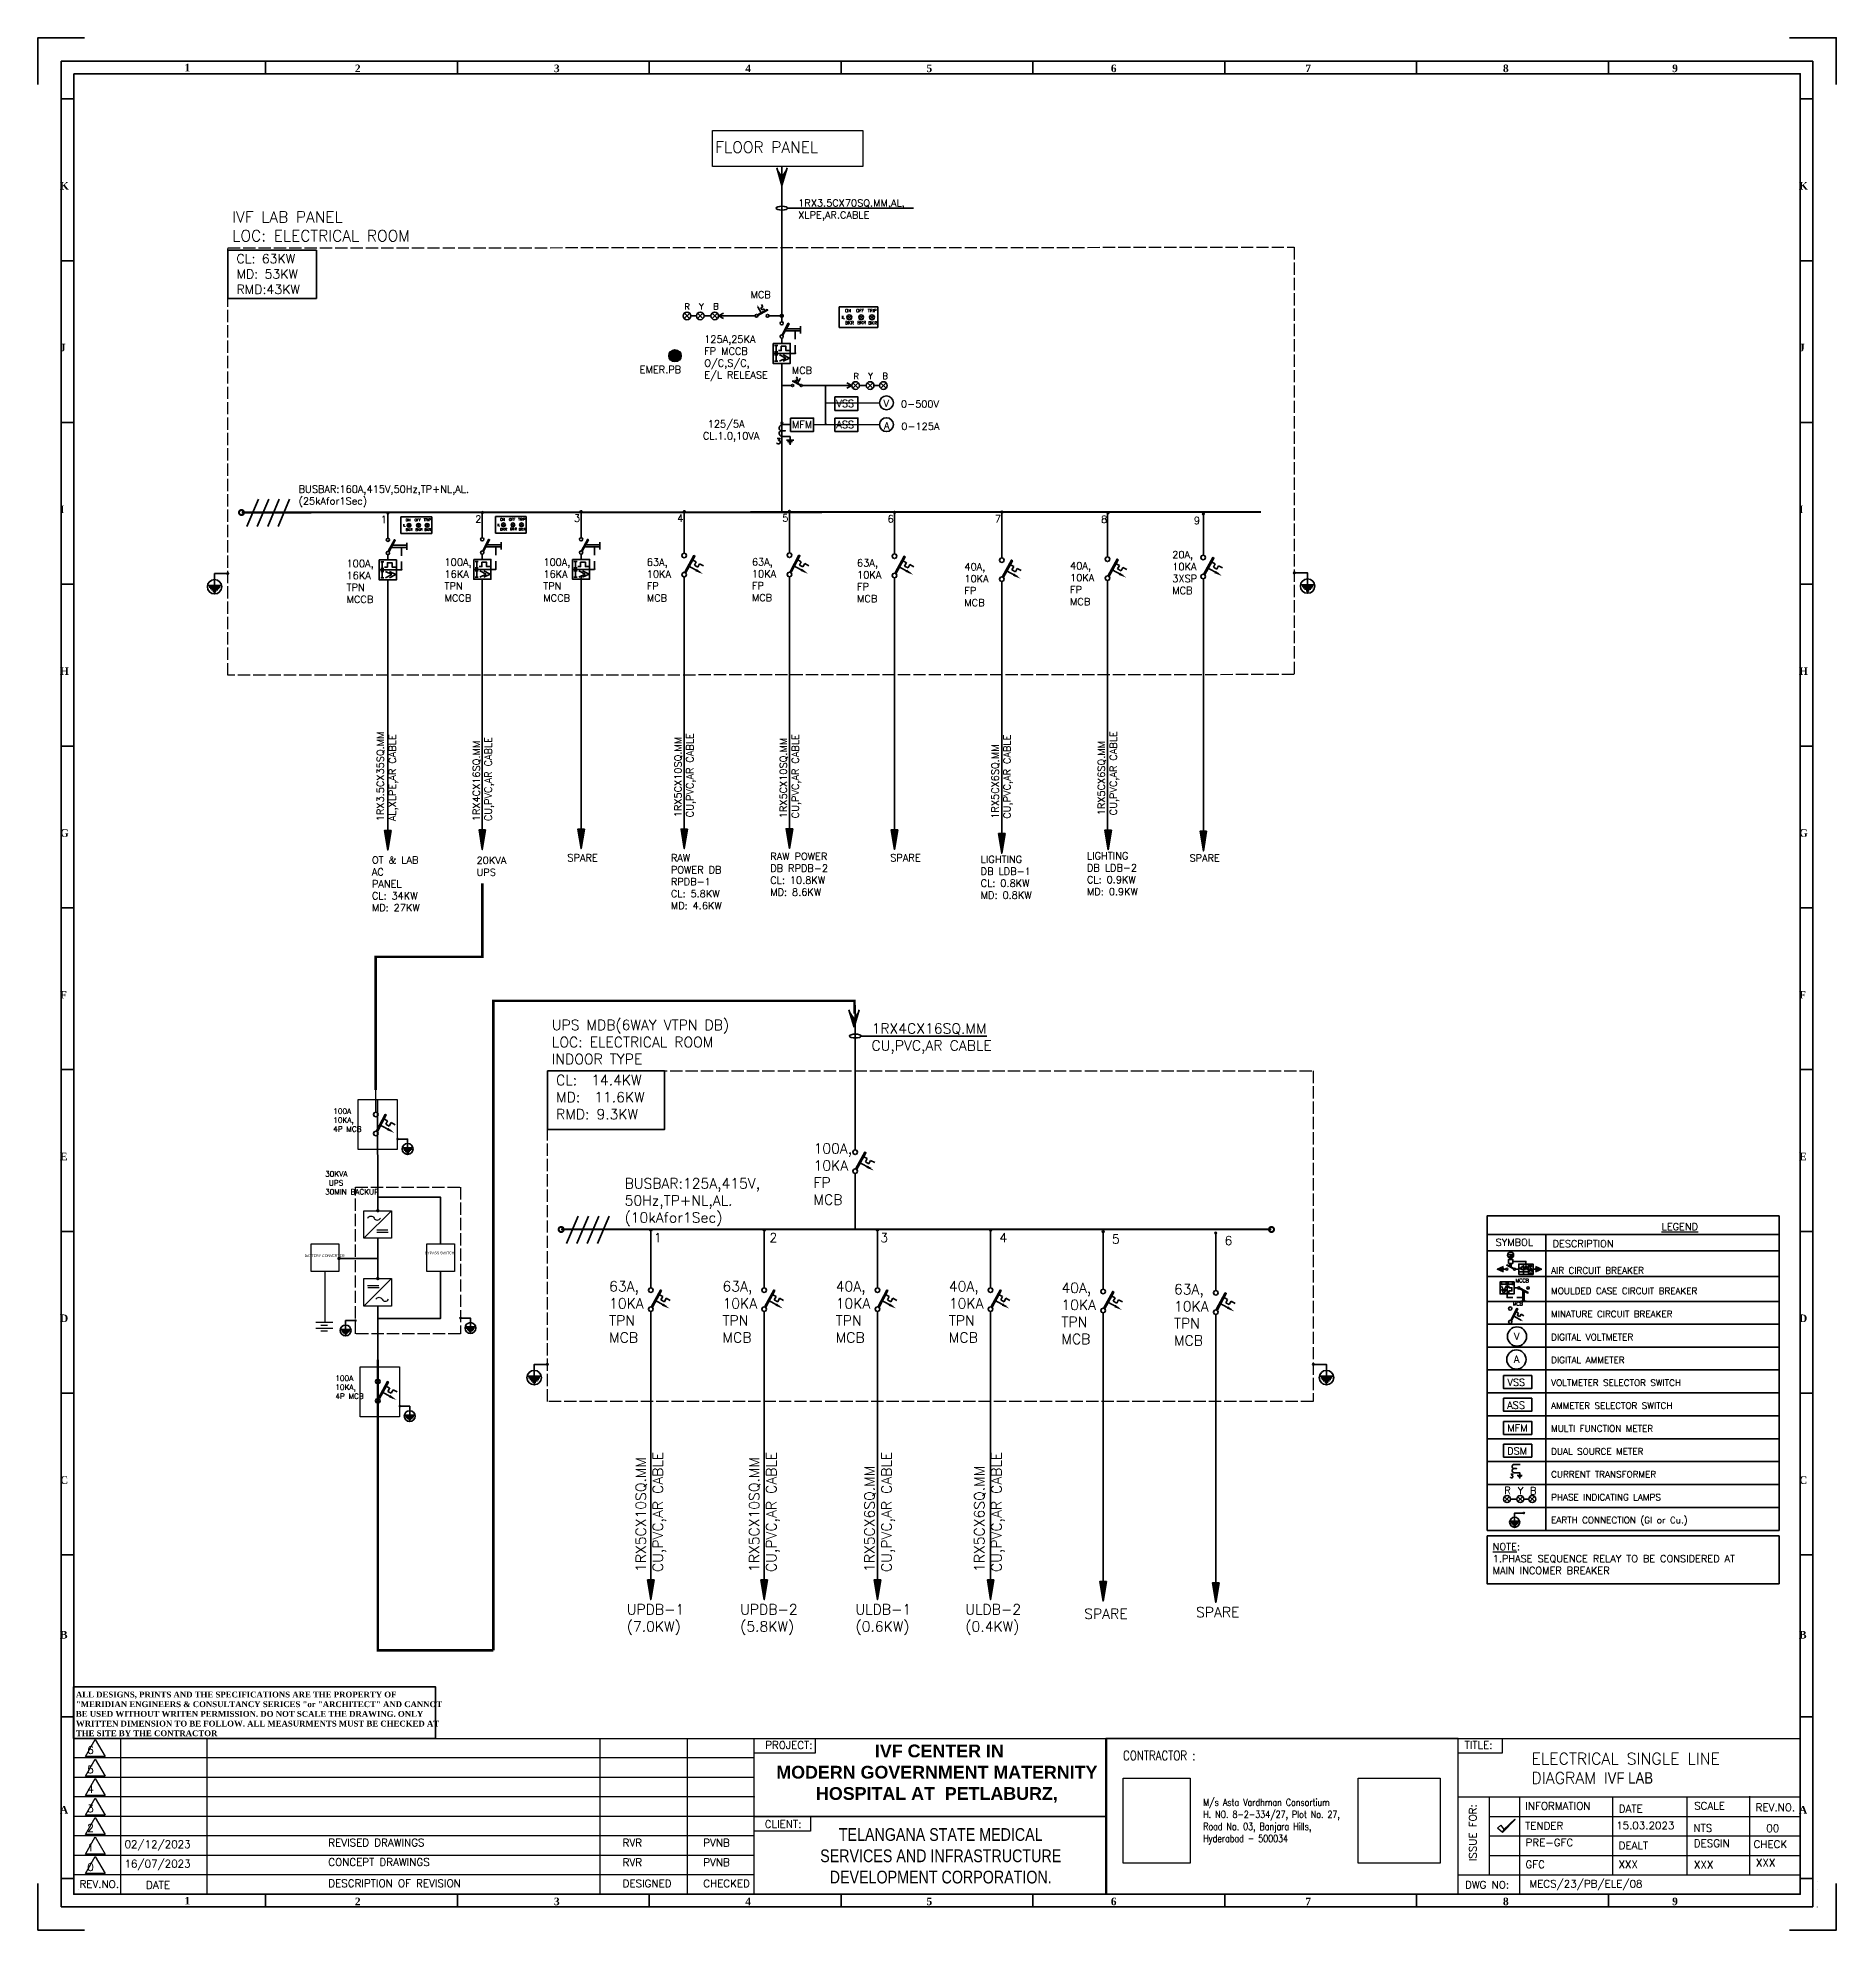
# Model space of a CAD drawing. Header units: millimetres. Extents: x 1047 to 39020, y 1192 to 66614.
# Drawn here: x 1046.5 to 1397.9, y 1191.9 to 1561.7 of the extents above; entities outside this region: 1.
import ezdxf
from ezdxf.lldxf.tags import DXFTag

# ---------------------------------------------------------------- set-up
doc = ezdxf.new("R2010")
doc.units = ezdxf.units.MM
doc.linetypes.add('ACAD_ISO02W100', pattern=[15, 12, -3])
doc.layers.add('TEXT', color=7, linetype='Continuous')
doc.layers.add('TITLE', color=7, linetype='Continuous')
doc.layers.add('walls', color=250, linetype='Continuous', lineweight=30)
doc.styles.add('ARIAL', font='simplex', dxfattribs={"width": 0.8})
doc.styles.get("Standard").update_dxf_attribs({"font": 'arial.ttf'})
doc.styles.add('style1', font='swisse.ttf', dxfattribs={"width": 0.8})
doc.styles.add('Times-Roman', font='times.ttf')
tags = doc.linetypes.add('HIDDEN', pattern=[0.375, 0.25, -0.125]).pattern_tags.tags
tags[6:7] = [DXFTag(74, 4), DXFTag(75, 0), DXFTag(340, '0'), DXFTag(46, 1.0), DXFTag(50, 0.0), DXFTag(44, 0.0), DXFTag(45, 0.0)]
tags[4:5] = [DXFTag(74, 4), DXFTag(75, 0), DXFTag(340, '0'), DXFTag(46, 1.0), DXFTag(50, 0.0), DXFTag(44, 0.0), DXFTag(45, 0.0)]
picture_1 = doc.add_image_def('image1.png', size_in_pixel=(170, 215))
picture_2 = doc.add_image_def('image2.png', size_in_pixel=(298, 309))

msp = doc.modelspace()

# ---------------------------------------------------------------- texts
at = {"color": 1, "char_height": 0.5, "width": 20.8678, "attachment_point": 2}
for s, insert in [('{\\C7;BATTERY CONVERTER}', (1102.54, 1323.92, 0)), ('{\\C7;BYPASS SWITCH}', (1125.01, 1324.46, 0))]:
    msp.add_mtext(s, dxfattribs=dict(at, insert=insert))
at = {"layer": 'TEXT'}
for s, insert, char_height, width, attachment_point, style in [('{\\Fromans.shx|c228;\\C1;FLOOR PANEL}', (1178.9, 1541.41), 2.2, 41.9965, 1, 'Times-Roman'), ('{\\Fromans.shx|c0;\\C1;IVF LAB PANEL\\PLOC: ELECTRICAL ROOM}', (1084.5, 1527.77), 2.2, 62.8791, 1, 'Times-Roman'), ('{\\Fromans.shx|c0;1RX3.5CX70SQ.MM,AL,\\PXLPE,AR.CABLE}', (1195.09, 1530.1), 1.4, 37.7145, 1, 'Times-Roman'), ('\\A1;{\\Fromans.shx|c0;\\C1;CL: 63KW\\PMD: 53KW\\PRMD:43KW}', (1085.32, 1519.42), 1.8, 17.9869, 1, 'Times-Roman'), ('{\\T1.05;\\Fromans.shx|c228;\\C1;R}', (1172.85, 1509.76), 1.2, 1.4953, 1, 'Times-Roman'), ('{\\T1.05;\\Fromans.shx|c228;\\C2;Y}', (1175.7, 1509.79), 1.2, 1.4953, 1, 'Times-Roman'), ('{\\T1.05;\\Fromans.shx|c228;\\C5;B}', (1178.49, 1509.79), 1.2, 1.4953, 1, 'Times-Roman'), ('{\\Fromans.shx|c228;MCB}', (1185.79, 1512.2), 1.4, 6.7865, 1, 'Times-Roman'), ('{\\T1.05;\\Fromans.shx|c228;\\C0;IL}', (1203.59, 1507.33), 0.6, 1.4953, 1, 'Times-Roman'), ('{\\T1.05;\\Fromans.shx|c228;\\C0;ON}', (1204.26, 1508.66), 0.6, 1.4672, 1, 'Times-Roman'), ('{\\T1.05;\\Fromans.shx|c228;\\C0;BKR}', (1204.27, 1506.28), 0.6, 1.9283, 1, 'Times-Roman'), ('{\\T1.05;\\Fromans.shx|c228;\\C0;OFF}', (1206.42, 1508.66), 0.6, 1.4953, 1, 'Times-Roman'), ('{\\T1.05;\\Fromans.shx|c228;\\C0;BKR}', (1206.67, 1506.32), 0.6, 1.9283, 1, 'Times-Roman'), ('{\\T1.05;\\Fromans.shx|c228;\\C0;TRIP}', (1208.68, 1508.68), 0.6, 1.9719, 1, 'Times-Roman'), ('{\\T1.05;\\Fromans.shx|c228;\\C0;BKR}', (1208.8, 1506.27), 0.6, 1.9283, 1, 'Times-Roman'), ('\\A1;{\\Fromans.shx|c0;125A,25KA\\PFP MCCB O/C,S/C, \\PE/L RELEASE}', (1176.73, 1503.48), 1.4, 14.3444, 1, 'Times-Roman'), ('{\\A1;\\Fromans|c0;EMER.PB}', (1164.12, 1497.55), 1.4, 14.3444, 1, 'Times-Roman'), ('{\\Fromans.shx|c228;MCB}', (1193.85, 1497.4), 1.4, 6.7865, 1, 'Times-Roman'), ('{\\T1.05;\\Fromans.shx|c228;\\C1;R}', (1205.9, 1496.15), 1.2, 1.4953, 1, 'Times-Roman'), ('{\\T1.05;\\Fromans.shx|c228;\\C2;Y}', (1208.75, 1496.18), 1.2, 1.4953, 1, 'Times-Roman'), ('{\\T1.05;\\Fromans.shx|c228;\\C5;B}', (1211.54, 1496.19), 1.2, 1.4953, 1, 'Times-Roman'), ('{\\Fromans.shx|c228;VSS}', (1202.54, 1490.93), 1.4, 1.9649, 1, 'Times-Roman'), ('{\\Fromans.shx|c228;V}', (1211.76, 1490.94), 1.4, 1.9649, 1, 'Times-Roman'), ('{\\Fromans.shx|c228;0-500V}', (1215.18, 1490.82), 1.4, 9.3265, 1, 'Times-Roman'), ('\\A1;{\\Fromans.shx|c0; 125/5A\\PCL.1.0,10VA}', (1176.46, 1486.93), 1.4, 14.3444, 1, 'Times-Roman'), ('{\\Fromans.shx|c228;MFM}', (1193.87, 1486.8), 1.4, 1.9649, 1, 'Times-Roman'), ('{\\Fromans.shx|c228;ASS}', (1202.54, 1486.8), 1.4, 1.9649, 1, 'Times-Roman'), ('{\\Fromans.shx|c228;A}', (1211.84, 1486.56), 1.4, 1.9649, 1, 'Times-Roman'), ('{\\Fromans.shx|c0;0-125A}', (1215.25, 1486.45), 1.4, 9.3265, 1, 'Times-Roman'), ('\\A1;{\\Fromans.shx|c0;BUSBAR:160A,415V,50Hz,TP+NL,AL.\\P(25kAfor1Sec)}', (1097.47, 1474.18), 1.4, 35.884, 1, 'Times-Roman'), ('{\\T1.05;\\Fromans.shx|c228;\\C0;IL}', (1117.85, 1466.63), 0.48, 1.1963, 1, 'Times-Roman'), ('{\\T1.05;\\Fromans.shx|c228;\\C0;ON}', (1118.39, 1467.69), 0.48, 1.1738, 1, 'Times-Roman'), ('{\\T1.05;\\Fromans.shx|c228;\\C0;BKR}', (1118.39, 1465.79), 0.48, 1.5427, 1, 'Times-Roman'), ('{\\T1.05;\\Fromans.shx|c228;\\C0;OFF}', (1120.12, 1467.69), 0.48, 1.1963, 1, 'Times-Roman'), ('{\\T1.05;\\Fromans.shx|c228;\\C0;BKR}', (1120.32, 1465.82), 0.48, 1.5427, 1, 'Times-Roman'), ('{\\T1.05;\\Fromans.shx|c228;\\C0;TRIP}', (1121.92, 1467.71), 0.48, 1.5775, 1, 'Times-Roman'), ('{\\T1.05;\\Fromans.shx|c228;\\C0;BKR}', (1122.02, 1465.78), 0.48, 1.5427, 1, 'Times-Roman'), ('{\\T1.05;\\Fromans.shx|c228;\\C0;IL}', (1136.31, 1466.72), 0.48, 1.1963, 1, 'Times-Roman'), ('{\\T1.05;\\Fromans.shx|c228;\\C0;ON}', (1136.84, 1467.79), 0.48, 1.1738, 1, 'Times-Roman'), ('{\\T1.05;\\Fromans.shx|c228;\\C0;BKR}', (1136.85, 1465.88), 0.48, 1.5427, 1, 'Times-Roman'), ('{\\T1.05;\\Fromans.shx|c228;\\C0;OFF}', (1138.57, 1467.79), 0.48, 1.1963, 1, 'Times-Roman'), ('{\\T1.05;\\Fromans.shx|c228;\\C0;BKR}', (1138.77, 1465.91), 0.48, 1.5427, 1, 'Times-Roman'), ('{\\T1.05;\\Fromans.shx|c228;\\C0;TRIP}', (1140.38, 1467.8), 0.48, 1.5775, 1, 'Times-Roman'), ('{\\T1.05;\\Fromans.shx|c228;\\C0;BKR}', (1140.47, 1465.87), 0.48, 1.5427, 1, 'Times-Roman'), ('\\A1;{\\Fromans|c0;20A,\\P10KA\\P3XSP\\PMCB}', (1268.19, 1461.38), 1.4, 89.5943, 1, 'Times-Roman'), ('\\A1;{\\Fromans.shx;100A,\\P16KA\\PTPN\\PMCCB}', (1106.84, 1459.64), 1.4, 14.3444, 1, 'Times-Roman'), ('\\A1;{\\Fromans.shx;100A,\\P16KA\\PTPN\\PMCCB}', (1125.98, 1459.91), 1.4, 14.3444, 1, 'Times-Roman'), ('\\A1;{\\Fromans.shx;100A,\\P16KA\\PTPN\\PMCCB}', (1145.29, 1459.91), 1.4, 14.3444, 1, 'Times-Roman'), ('\\A1;{\\Fromans.shx|c0;63A,\\P10KA\\PFP\\PMCB}', (1165.5, 1459.91), 1.4, 14.3444, 1, 'Times-Roman'), ('\\A1;{\\Fromans.shx|c0;63A,\\P10KA\\PFP\\PMCB}', (1186.05, 1459.96), 1.4, 14.3444, 1, 'Times-Roman'), ('\\A1;{\\Fromans.shx|c0;63A,\\P10KA\\PFP\\PMCB}', (1206.59, 1459.77), 1.4, 14.3444, 1, 'Times-Roman'), ('\\A1;{\\Fromans.shx|c0;40A,\\P10KA\\PFP\\PMCB}', (1227.56, 1459.01), 1.4, 14.3444, 1, 'Times-Roman'), ('\\A1;{\\Fromans.shx|c0;40A,\\P10KA\\PFP\\PMCB}', (1248.21, 1459.2), 1.4, 14.3444, 1, 'Times-Roman'), ('\\A1;{\\Fromans.shx|c0;OT & LAB \\PAC\\PPANEL\\PCL: 34KW\\PMD: 27KW}', (1111.78, 1401.71), 1.4, 15.6695, 1, 'Times-Roman'), ('\\A1;{\\Fromans.shx|c0;20KVA\\PUPS}', (1132.24, 1401.63), 1.4, 10.0447, 1, 'Times-Roman'), ('\\A1;{\\Fromans|c0;SPARE}', (1149.99, 1402.13), 1.4, 10.0447, 1, 'Times-Roman'), ('\\A1;{\\Fromans.shx|c0;RAW POWER DB RPDB-1\\PCL: 5.8KW\\PMD: 4.6KW}', (1170.2, 1402.12), 1.4, 11.6835, 1, 'Times-Roman'), ('\\A1;{\\Fromans.shx|c0;RAW POWER DB RPDB-2\\PCL: 10.8KW\\PMD: 8.6KW}', (1189.63, 1402.43), 1.4, 15.2304, 1, 'Times-Roman'), ('\\A1;{\\Fromans|c0;SPARE}', (1213.08, 1402.13), 1.4, 10.0447, 1, 'Times-Roman'), ('\\A1;{\\Fromans.shx|c0;LIGHTING DB LDB-1\\PCL: 0.8KW\\PMD: 0.8KW}', (1230.75, 1401.84), 1.4, 11.6835, 1, 'Times-Roman'), ('\\A1;{\\Fromans.shx|c0;LIGHTING DB LDB-2\\PCL: 0.9KW\\PMD: 0.9KW}', (1251.52, 1402.51), 1.4, 11.6835, 1, 'Times-Roman'), ('\\A1;{\\Fromans|c0;SPARE}', (1271.55, 1402.09), 1.4, 93.8941, 1, 'Times-Roman'), ('{\\Fromans|c0;\\C1;UPS MDB(6WAY VTPN DB)\\PLOC: ELECTRICAL ROOM\\PINDOOR TYPE}', (1146.96, 1369.76), 2, 41.7632, 1, 'Times-Roman'), ('\\A1;{\\Fromans.shx|c0;1RX4CX16SQ.MM \\PCU,PVC,AR CABLE}', (1209.42, 1369.08), 2, 37.7145, 1, 'Times-Roman'), ('\\A1;{\\Fromans.shx|c0;\\C1;CL:  14.4KW\\PMD:  11.6KW\\PRMD: 9.3KW}', (1147.78, 1358.99), 2, 31.6587, 1, 'Times-Roman'), ('\\A1;{\\Fromans.shx;100A\\P10KA,\\P4P MCB}', (1104.23, 1352.45), 1.05, 13.4145, 1, 'Times-Roman'), ('\\A1;{\\Fromans.shx;100A,\\P10KA\\PFP\\PMCB}', (1198.09, 1345.63), 2, 14.3444, 1, 'Times-Roman'), ('\\A1;{\\Fromans.shx;30KVA\\P UPS\\P30MIN BACKUP}', (1102.64, 1340.17, 0), 1.05, 13.4145, 1, 'Times-Roman'), ('\\A1;{\\Fromans.shx;BUSBAR:125A,415V,\\P50Hz,TP+NL,AL.\\P(10kAfor1Sec)}', (1161.17, 1338.8), 2, 35.884, 1, 'Times-Roman'), ('\\A1;\\pxql;{\\L\\Fromans.shx|c228;LEGEND}', (1363.8, 1330.04), 1.4, 8.6902, 1, 'Times-Roman'), ('\\A1;\\pxql;{\\Fromans.shx|c228;SYMBOL}', (1331.37, 1326.98), 1.4, 15.5966, 1, 'Times-Roman'), ('\\A1;\\pxql;{\\Fromans.shx|c228;DESCRIPTION}', (1342.49, 1326.72), 1.4, 15.5966, 1, 'Times-Roman'), ('\\A1;\\pxql;{\\Fromans.shx|c228;AIR CIRCUIT BREAKER}', (1342.22, 1321.42), 1.26, 28.958, 1, 'Times-Roman'), ('\\A1;{\\Fromans.shx;63A,\\P10KA\\PTPN\\PMCB}', (1158.14, 1318.68), 2, 14.3444, 1, 'Times-Roman'), ('\\A1;{\\Fromans.shx;63A,\\P10KA\\PTPN\\PMCB}', (1180.3, 1318.68), 2, 14.3444, 1, 'Times-Roman'), ('\\A1;{\\Fromans.shx;40A,\\P10KA\\PTPN\\PMCB}', (1202.42, 1318.68), 2, 14.3444, 1, 'Times-Roman'), ('\\A1;{\\Fromans.shx|c0;40A,\\P10KA\\PTPN\\PMCB}', (1224.53, 1318.68), 2, 14.3444, 1, 'Times-Roman'), ('\\A1;{\\Fromans.shx|c0;40A,\\P10KA\\PTPN\\PMCB}', (1246.53, 1318.4), 2, 14.3444, 1, 'Times-Roman'), ('\\A1;{\\Fromans.shx;63A,\\P10KA\\PTPN\\PMCB}', (1268.52, 1318.11), 2, 14.3444, 1, 'Times-Roman'), ('\\A1;\\pxql;{\\Fromans.shx|c228;MCCB\\P}', (1335.26, 1319.16), 0.7, 5.1039, 1, 'Times-Roman'), ('\\A1;\\pxql;{\\Fromans.shx|c228;MOULDED CASE CIRCUIT BREAKER\\P}', (1342.22, 1317.42), 1.26, 41.6955, 1, 'Times-Roman'), ('\\A1;\\pxql;{\\Fromans.shx|c228;MCB\\P}', (1334.73, 1314.61), 0.7, 5.1039, 1, 'Times-Roman'), ('\\A1;\\pxql;{\\Fromans.shx|c228;MINATURE CIRCUIT BREAKER\\P}', (1342.22, 1312.91), 1.26, 28.958, 1, 'Times-Roman'), ('\\A1;\\pxql;{\\Fromans.shx|c228;V}', (1334.96, 1308.63), 1.4, 3.1445, 1, 'Times-Roman'), ('\\A1;\\pxql;{\\Fromans.shx|c228;DIGITAL VOLTMETER}', (1342.22, 1308.39), 1.26, 28.958, 1, 'Times-Roman'), ('\\A1;\\pxql;{\\Fromans.shx|c228;A}', (1334.93, 1304.14), 1.4, 3.1445, 1, 'Times-Roman'), ('\\A1;\\pxql;{\\Fromans.shx|c228;DIGITAL AMMETER}', (1342.22, 1303.91), 1.26, 28.958, 1, 'Times-Roman'), ('\\A1;{\\Fromans.shx;100A\\P10KA,\\P4P MCB}', (1104.64, 1300.24), 1.05, 13.4145, 1, 'Times-Roman'), ('\\A1;\\pxql;{\\Fromans.shx|c228;VSS}', (1333.67, 1299.64), 1.4, 3.1445, 1, 'Times-Roman'), ('\\A1;\\pxql;{\\Fromans.shx|c228;VOLTMETER SELECTOR SWITCH}', (1342.22, 1299.48), 1.26, 39.038, 1, 'Times-Roman'), ('\\A1;\\pxql;{\\Fromans.shx|c228;ASS}', (1333.62, 1295.16), 1.4, 3.1445, 1, 'Times-Roman'), ('\\A1;\\pxql;{\\Fromans.shx|c228;AMMETER SELECTOR SWITCH}', (1342.22, 1295.01), 1.26, 39.038, 1, 'Times-Roman'), ('\\A1;\\pxql;{\\Fromans.shx|c228;MFM}', (1333.67, 1290.69), 1.4, 3.1445, 1, 'Times-Roman'), ('\\A1;\\pxql;{\\Fromans.shx|c228;MULTI FUNCTION METER}', (1342.22, 1290.53), 1.26, 39.038, 1, 'Times-Roman'), ('\\A1;\\pxql;{\\Fromans.shx|c228;DSM}', (1333.62, 1286.2), 1.4, 3.1445, 1, 'Times-Roman'), ('\\A1;\\pxql;{\\Fromans.shx|c228;DUAL SOURCE METER}', (1342.22, 1286.05), 1.26, 39.038, 1, 'Times-Roman'), ('\\A1;\\pxql;{\\Fromans.shx|c228;CURRENT TRANSFORMER}', (1342.22, 1281.58), 1.26, 28.958, 1, 'Times-Roman'), ('\\A1;\\pxql;{\\Fromans.shx|c228;\\C1;R}', (1333.09, 1278.49), 1.4, 3.1445, 1, 'Times-Roman'), ('\\A1;\\pxql;{\\Fromans.shx|c228;\\C2;Y}', (1335.72, 1278.46), 1.4, 3.1445, 1, 'Times-Roman'), ('\\A1;\\pxql;{\\Fromans.shx|c228;\\C5;B}', (1338.06, 1278.43), 1.4, 3.1445, 1, 'Times-Roman'), ('\\A1;\\pxql;{\\Fromans.shx|c228;PHASE INDICATING LAMPS}', (1342.22, 1277.1), 1.26, 28.958, 1, 'Times-Roman'), ('\\A1;\\pxql;{\\Fromans.shx|c228;EARTH CONNECTION (GI or Cu.)}', (1342.22, 1272.63), 1.26, 37.988, 1, 'Times-Roman'), ('\\A1;\\pxql;{\\L\\Fromans.shx|c228;NOTE\\l:\\P\\C0;1.PHASE SEQUENCE RELAY TO BE CONSIDERED AT MAIN INCOMER BREAKER}', (1330.8, 1267.51), 1.4, 52.585, 1, 'Times-Roman'), ('\\A1;{\\Fromans.shx|c0;UPDB-1\\P(7.0KW)}', (1161.6, 1255.55), 2, 18.6047, 1, 'Times-Roman'), ('\\A1;{\\Fromans.shx|c0;UPDB-2\\P(5.8KW)}', (1183.76, 1255.55), 2, 18.6047, 1, 'Times-Roman'), ('\\A1;{\\Fromans.shx|c0;ULDB-1\\P(0.6KW)}', (1206.29, 1255.55), 2, 18.6047, 1, 'Times-Roman'), ('\\A1;{\\Fromans.shx|c0;ULDB-2\\P(0.4KW)}', (1227.76, 1255.55), 2, 18.6047, 1, 'Times-Roman'), ('\\A1;{\\Fromans.shx|c228;SPARE}', (1250.97, 1254.69), 2, 12.6522, 1, 'Times-Roman'), ('\\A1;{\\Fromans.shx|c228;SPARE}', (1272.83, 1255), 2, 12.6522, 1, 'Times-Roman'), ('{\\W1;\\fArial|b1|i0|c0|p34; IVF CENTER IN\\PMODERN GOVERNMENT MATERNITY HOSPITAL AT  PETLABURZ, }', (1222.19, 1222.45), 2.4958, 78.7141, 5, 'style1'), ('{\\fArial|b0|i0|c0|p34;TELANGANA STATE MEDICAL SERVICES AND INFRASTRUCTURE DEVELOPMENT CORPORATION.}', (1222.94, 1206.38, 5.3), 2.4958, 53.082, 5, 'style1')]:
    msp.add_mtext(s, dxfattribs=dict(at, insert=insert, char_height=char_height, width=width, attachment_point=attachment_point, style=style))
at = {"layer": 'TEXT', "attachment_point": 1}
for s, insert, char_height, width in [('{\\Fromans|c0;\\H0.875x;1} ', (1113.53, 1468.24), 1.6, 1.076), ('{\\Fromans|c0;\\H0.875x;2} ', (1131.98, 1468.33), 1.6, 1.076), ('{\\Fromans|c0;\\H0.875x;3} ', (1151.29, 1468.51), 1.6, 1.076), ('{\\Fromans|c0;\\H0.875x;4} ', (1171.45, 1468.51), 1.6, 1.076), ('{\\Fromans|c0;\\H0.875x;5} ', (1192, 1468.56), 1.6, 1.076), ('{\\Fromans|c0;\\H0.875x;6} ', (1212.55, 1468.37), 1.6, 1.076), ('{\\Fromans|c0;\\H0.875x;7} ', (1233.51, 1468.38), 1.6, 1.076), ('{\\Fromans|c0;\\H0.875x;8} ', (1254.28, 1468.29), 1.6, 1.076), ('{\\Fromans.shx|c0;\\H0.875x;9}', (1272.39, 1468.05), 1.6, 102.8627), ('{\\Fromans|c0;\\H0.875x;1}', (1166.87, 1328.08), 2, 0.2401), ('{\\Fromans|c0;\\H0.875x;2}', (1189.48, 1328.08), 2, 0.2401), ('{\\Fromans|c0;\\H0.875x;3}', (1211.13, 1328.08), 2, 0.2401), ('{\\Fromans|c0;\\H0.875x;4}', (1234.42, 1328.08), 2, 0.2401), ('{\\Fromans|c0;\\H0.875x;5}', (1256.42, 1327.79), 2, 0.2401), ('{\\Fromans|c0;\\H0.875x;6}', (1278.41, 1327.51), 2, 0.2401)]:
    msp.add_mtext(s, dxfattribs=dict(at, insert=insert, char_height=char_height, width=width))
at = {"layer": 'TEXT', "attachment_point": 1, "rotation": 90, "style": 'Times-Roman'}
for s, insert, char_height, width in [('{\\A1;\\Fromans|c0;1RX3.5CX35SQ.MM \\PAL,XLPE,AR CABLE}', (1112.73, 1408.59), 1.4, 24.8133), ('\\A1;{\\Fromans.shx|c0;1RX4CX16SQ.MM \\PCU,PVC,AR CABLE}', (1131.48, 1408.59), 1.4, 36.4542), ('\\A1;{\\Fromans.shx|c0;1RX5CX10SQ.MM \\PCU,PVC,AR CABLE}', (1170.89, 1409.35), 1.4, 21.2768), ('\\A1;{\\Fromans|c0;1RX5CX10SQ.MM \\PCU,PVC,AR CABLE}', (1191.5, 1409.16), 1.4, 21.2768), ('\\A1;{\\Fromans|c0;1RX5CX6SQ.MM \\PCU,PVC,AR CABLE}', (1232.87, 1409.07), 1.4, 21.2768), ('\\A1;{\\Fromans|c0;1RX5CX6SQ.MM \\PCU,PVC,AR CABLE}', (1253.64, 1409.74), 1.4, 21.2768), ('\\A1;{\\Fromans.shx|c0;1RX5CX10SQ.MM \\PCU,PVC,AR CABLE}', (1163.33, 1261.86), 2, 33.0634), ('\\A1;{\\Fromans.shx|c0;1RX5CX10SQ.MM \\PCU,PVC,AR CABLE}', (1185.49, 1261.86), 2, 33.0634), ('\\A1;{\\Fromans.shx|c0;1RX5CX6SQ.MM \\PCU,PVC,AR CABLE}', (1208.02, 1261.86), 2, 33.0634), ('\\A1;{\\Fromans.shx|c0;1RX5CX6SQ.MM \\PCU,PVC,AR CABLE}', (1229.49, 1261.86), 2, 33.0634)]:
    msp.add_mtext(s, dxfattribs=dict(at, insert=insert, char_height=char_height, width=width))
at = {"layer": 'TITLE', "color": 153, "attachment_point": 1}
for s, insert, char_height, width in [('{\\fTimes New Roman|b1|i0|c0|p18;ALL DESIGNS, PRINTS AND THE SPECIFICATIONS ARE THE PROPERTY OF  "MERIDIAN ENGINEERS & CONSULTANCY SERICES "or "ARCHITECT" AND CANNOT BE USED WITHOUT WRITEN PERMISSION. DO NOT SCALE THE DRAWING. ONLY WRITTEN DIMENSION TO BE FOLLOW. ALL MEASURMENTS MUST BE CHECKED AT THE SITE BY THE CONTRACTOR}', (1053.95, 1238.48), 1.13587, 71.5948), ('{\\FSwis721 BdCnOul BT|c0; \\Fromans.shx|c228;6}', (1055.69, 1227.8), 1.4766, 4.449), ('{\\Fromans.shx|c228;PROJECT:}', (1188.64, 1228.78), 1.4766, 11.1082), ('{\\Fromans.shx|c228;TITLE:}', (1325.31, 1228.77), 1.4766, 8.305), ('{\\Fromans.shx|c0;ELECTRICAL SINGLE LINE   \\PDIAGRAM \\Fswis721 bdcnoul bt.shx|c0;IVF LAB}', (1338.37, 1226.49), 2.2502, 66.0289), ('{\\FSwis721 BdCnOul BT|c0; \\Fromans.shx|c228;5}', (1055.69, 1223.99), 1.4766, 4.449), ('{\\FSwis721 BdCnOul BT|c0; \\Fromans.shx|c228;4}', (1055.69, 1220.18), 1.4766, 4.449), ('{\\Fromans.shx|c228;INFORMATION}', (1337.18, 1216.88), 1.4766, 15.6584), ('{\\Fromans.shx|c228;SCALE}', (1370.18, 1216.9), 1.4766, 82.5361), ('{\\FSwis721 BdCnOul BT|c0; \\Fromans.shx|c228;3}', (1055.69, 1216.37), 1.4766, 4.449), ('{\\Fromans|c0;CLIENT:}', (1188.55, 1213.34), 1.4766, 27.6496), ('{\\Fromans.shx|c228;TENDER}', (1337.13, 1213), 1.4766, 11.3732), ('{\\Fromans.shx|c0;15.03.2023}', (1354.92, 1213.05), 1.4766, 12.9534), ('{\\Fromans.shx|c228;DATE}', (1355.43, 1216.33), 1.4766, 12.1766), ('{\\Fromans.shx|c228;REV.NO.}', (1382.19, 1216.59), 1.4766, 8.647), ('{\\FSwis721 BdCnOul BT|c0; \\Fromans.shx|c228;2}', (1055.69, 1212.56), 1.4766, 4.449), ('{\\Fromans.shx|c0;02/12/2023}', (1063.45, 1209.39), 1.4766, 6.3981), ('{\\Fromans.shx|c228;REVISED DRAWINGS}', (1103.27, 1209.72), 1.4766, 32.3418), ('{\\Fromans.shx|c228;RVR}', (1160.78, 1209.68), 1.4766, 11.9088), ('{\\Fromans.shx|c228;PVNB}', (1176.54, 1209.68), 1.4766, 9.5605), ('{\\Fromans.shx|c228;PRE-GFC}', (1337.23, 1209.74), 1.4766, 14.8039), ('{\\Fromans.shx|c228;NTS}', (1370.04, 1212.56), 1.4766, 7.9519), ('{\\Fromans.shx|c228;DESGIN}', (1370.1, 1209.58), 1.4766, 9.5865), ('{\\Fromans.shx|c228;CHECK}', (1381.77, 1209.4), 1.4766, 10.4634), ('{\\Fromans|c0;00}', (1384.26, 1212.51), 1.4766, 5.2412), ('{\\FSwis721 BdCnOul BT|c0; \\Fromans.shx|c228;1}', (1055.69, 1208.75), 1.4766, 4.449), ('{\\Fromans.shx|c0;16/07/2023}', (1063.45, 1205.58), 1.4766, 6.3981), ('{\\Fromans.shx|c228;CONCEPT DRAWINGS}', (1103.27, 1205.91), 1.4766, 32.3418), ('{\\Fromans.shx|c228;RVR}', (1160.78, 1205.87), 1.4766, 11.9088), ('{\\Fromans.shx|c228;PVNB}', (1176.54, 1205.87), 1.4766, 9.5605), ('{\\Fromans.shx|c228;DEALT}', (1355.41, 1209.14), 1.4766, 10.0961), ('{\\Fromans.shx|c228;XXX}', (1382.25, 1205.81), 1.4766, 9.5632), ('{\\FSwis721 BdCnOul BT|c0; \\Fromans.shx|c228;0}', (1055.69, 1204.94), 1.4766, 4.449), ('{\\Fromans.shx|c228;GFC}', (1337.2, 1205.45), 1.4766, 8.3051), ('{\\Fromans.shx|c228;MECS/23/PB/ELE/08}', (1337.98, 1201.66), 1.4766, 15.6584), ('{\\Fromans.shx|c228;XXX}', (1355.39, 1205.46), 1.4766, 8.1855), ('{\\Fromans.shx|c228;XXX}', (1370.14, 1205.39), 1.4766, 8.8072), ('{\\Fromans.shx|c228;REV.NO.}', (1054.65, 1201.59), 1.4766, 7.3181), ('{\\Fromans.shx|c228;DATE}', (1067.65, 1201.43), 1.4766, 6.3981), ('{\\Fromans.shx|c228;DESCRIPTION OF REVISION}', (1103.27, 1201.76), 1.4766, 32.3418), ('{\\Fromans.shx|c228;DESIGNED}', (1160.78, 1201.72), 1.4766, 11.9088), ('{\\Fromans.shx|c228;CHECKED}', (1176.54, 1201.72), 1.4766, 9.5605), ('{\\Fromans.shx|c228;DWG NO:}', (1325.41, 1201.46), 1.4766, 10.0827)]:
    msp.add_mtext(s, dxfattribs=dict(at, insert=insert, char_height=char_height, width=width))
at = {"layer": 'TITLE', "color": 153, "insert": (1326.18, 1205.33), "char_height": 1.4766, "width": 17.6764, "attachment_point": 1, "rotation": 90}
msp.add_mtext('{\\Fromans.shx|c228;ISSUE FOR:}', dxfattribs=at)

# ---------------------------------------------------------------- blocks, each defined once
blk = doc.blocks.new('EARTH')
h = blk.add_hatch(color=3)
h.dxf.hatch_style = 2
h.paths.add_polyline_path([(-0.11, 0.11), (-0.16, 0), (0, 0)])
h = blk.add_hatch(color=3)
h.dxf.hatch_style = 2
h.paths.add_polyline_path([(-0.16, 0), (-0.11, -0.11), (0, 0)])
h = blk.add_hatch(color=3)
h.dxf.hatch_style = 2
h.paths.add_polyline_path([(0, 0.16), (-0.11, 0.11), (0, 0)])
h = blk.add_hatch(color=3)
h.dxf.hatch_style = 2
h.paths.add_polyline_path([(-0.11, -0.11), (0, -0.16), (0, 0)])
h = blk.add_hatch(color=3)
h.dxf.hatch_style = 2
h.paths.add_polyline_path([(0.11, 0.11), (0, 0.16), (0, 0)])
h = blk.add_hatch(color=3)
h.dxf.hatch_style = 2
h.paths.add_polyline_path([(0.16, 0), (0.11, 0.11), (0, 0)])
h = blk.add_hatch(color=3)
h.dxf.hatch_style = 2
h.paths.add_polyline_path([(0, -0.16), (0.11, -0.11), (0, 0)])
h = blk.add_hatch(color=3)
h.dxf.hatch_style = 2
h.paths.add_polyline_path([(0.11, -0.11), (0.16, 0), (0, 0)])
at = {"color": 3, "lineweight": 35}
for points in [[(0, 0), (-2.58, 0), (-2.58, -2.31)], [(-3.81, -2.31), (-1.35, -2.31)], [(-3.66, -2.65), (-1.49, -2.65)], [(-3.45, -2.94), (-1.7, -2.94)], [(-3.2, -3.22), (-1.96, -3.22)], [(-2.89, -3.49), (-2.27, -3.49)], [(-2.73, -3.77), (-2.42, -3.77)]]:
    blk.add_lwpolyline(points, dxfattribs=at)
for points in [[(-0.11, 0.11), (-0.16, 0), (0, 0)], [(-0.16, 0), (-0.11, -0.11), (0, 0)], [(0, 0.16), (-0.11, 0.11), (0, 0)], [(-0.11, -0.11), (0, -0.16), (0, 0)], [(0.11, 0.11), (0, 0.16), (0, 0)], [(0.16, 0), (0.11, 0.11), (0, 0)], [(0, -0.16), (0.11, -0.11), (0, 0)], [(0.11, -0.11), (0.16, 0), (0, 0)]]:
    blk.add_lwpolyline(points, close=True, dxfattribs=at)
blk.add_circle((-2.58, -2.59), 1.41, dxfattribs=at)
blk = doc.blocks.new('MCB')
h = blk.add_hatch(color=5)
h.dxf.hatch_style = 2
h.paths.add_polyline_path([(0.327519, -3.787175), (0.125871, -3.678484), (1.864995, -0.451908), (2.066642, -0.560599)])
h = blk.add_hatch(color=5)
h.dxf.hatch_style = 2
h.paths.add_polyline_path([(2.437518, -3.07654), (2.180872, -3.525626), (3.656506, -4.070985)])
at = {"color": 5, "lineweight": 35}
for points in [[(0.458187, -0.458188), (0.323991, -0.134196), (0, 0), (-0.323956, -0.134196), (-0.458188, -0.458188), (-0.323956, -0.782143), (0, -0.91634), (0.323991, -0.782143)], [(0.327519, -3.787175), (0.125871, -3.678484), (1.864995, -0.451908), (2.066642, -0.560599)], [(0.458187, -4.19354), (0.323991, -3.869584), (0, -3.735387), (-0.323956, -3.869584), (-0.458188, -4.19354), (-0.323956, -4.517531), (0, -4.651728), (0.323991, -4.517531)]]:
    blk.add_lwpolyline(points, close=True, dxfattribs=at)
for points in [[(3.011593, -3.677496), (0.763834, -2.465952)], [(2.316268, -1.713724), (1.429279, -1.235604)], [(2.318561, -1.708891), (1.964125, -2.366504)], [(2.642552, -2.732193), (1.964125, -2.366504)], [(3.000092, -2.06883), (2.642552, -2.732193)], [(3.784988, -2.491916), (3.000092, -2.06883)]]:
    blk.add_lwpolyline(points, dxfattribs=at)
blk = doc.blocks.new('DIRE')
h = blk.add_hatch(color=5)
h.dxf.hatch_style = 2
h.paths.add_polyline_path([(1024.19, 530.99), (1025.19, 529.51), (1025.19, 527.57)])
h = blk.add_hatch(color=5)
h.dxf.hatch_style = 2
h.paths.add_polyline_path([(1026.2, 530.99), (1025.19, 529.51), (1025.19, 527.57)])
at = {"color": 5, "lineweight": 35}
for points in [[(1025.19, 527.57), (1024.19, 530.99)], [(1025.19, 527.57), (1026.2, 530.99)]]:
    blk.add_lwpolyline(points, dxfattribs=at)
blk = doc.blocks.new('LOGO2')
at = {"color": 153, "lineweight": 35}
for points in [[(-649.19, 510.31), (-666.52, 510.31), (-666.52, 492.98)], [(-17.33, 510.31), (0, 510.31), (0, 492.98)], [(-582.12, 497.02), (-582.12, 501.65)], [(-511.02, 497.02), (-511.02, 501.65)], [(-439.92, 497.02), (-439.92, 501.65)], [(-368.81, 497.02), (-368.81, 501.65)], [(-297.71, 497.02), (-297.71, 501.65)], [(-226.6, 497.02), (-226.6, 501.65)], [(-155.5, 497.02), (-155.5, 501.65)], [(-84.4, 497.02), (-84.4, 501.65)], [(-657.85, 487.65), (-653.23, 487.65)], [(-13.29, 487.65), (-8.66, 487.65)], [(-657.85, 427.69), (-653.23, 427.69)], [(-13.29, 427.69), (-8.66, 427.69)], [(-657.85, 367.72), (-653.23, 367.72)], [(-13.29, 367.72), (-8.66, 367.72)], [(-657.85, 307.75), (-653.23, 307.75)], [(-13.29, 307.75), (-8.66, 307.75)], [(-657.85, 247.78), (-653.23, 247.78)], [(-13.29, 247.78), (-8.66, 247.78)], [(-657.85, 187.81), (-653.23, 187.81)], [(-13.29, 187.81), (-8.66, 187.81)], [(-657.85, 127.85), (-653.23, 127.85)], [(-13.29, 127.85), (-8.66, 127.85)], [(-657.85, 67.88), (-653.23, 67.88)], [(-13.29, 67.88), (-8.66, 67.88)], [(-657.85, 7.91), (-653.23, 7.91)], [(-13.29, 7.91), (-8.66, 7.91)], [(-657.85, -52.06), (-653.23, -52.06)], [(-13.29, -52.06), (-8.66, -52.06)], [(-657.85, -112.02), (-653.23, -112.02)], [(-13.29, -112.02), (-8.66, -112.02)], [(-649.19, -191.12), (-666.52, -191.12), (-666.52, -173.79)], [(-657.85, -171.99), (-653.23, -171.99)], [(-17.33, -191.12), (0, -191.12), (0, -173.79)], [(-13.29, -171.99), (-8.66, -171.99)], [(-582.12, -182.45), (-582.12, -177.82)], [(-511.02, -182.45), (-511.02, -177.82)], [(-439.92, -182.45), (-439.92, -177.82)], [(-368.81, -182.45), (-368.81, -177.82)], [(-297.71, -182.45), (-297.71, -177.82)], [(-226.6, -182.45), (-226.6, -177.82)], [(-155.5, -182.45), (-155.5, -177.82)], [(-84.4, -182.45), (-84.4, -177.82)]]:
    blk.add_lwpolyline(points, dxfattribs=at)
for points in [[(-657.85, 501.65), (-657.85, -182.45), (-8.66, -182.45), (-8.66, 501.65)], [(-653.23, 497.02), (-653.23, -177.82), (-13.29, -177.82), (-13.29, 497.02)]]:
    blk.add_lwpolyline(points, close=True, dxfattribs=at)
at = {"layer": 'TITLE', "color": 153}
for p, q in [((-6.88, -173.14), (-6.88, -173.06)), ((-13.29, -177.82), (-653.23, -177.82)), ((-651.52, -176.11), (-651.52, -176.03)), ((-6.96, -176.11), (-6.96, -176.03)), ((-6.88, -176.11), (-6.88, -176.03)), ((-651.52, -182.56), (-651.52, -182.47)), ((-6.96, -182.56), (-6.96, -182.47))]:
    blk.add_line(p, q, dxfattribs=at)
at = {"layer": 'TITLE', "color": 153, "char_height": 2.8008, "width": 8.5079, "attachment_point": 1}
for s, insert in [('{\\Fromans.shx|c228; \\fTimes New Roman|b1|i0|c0|p18;1}', (-614.11, 500.66)), ('{\\fTimes New Roman|b1|i0|c0|p18; 2}', (-550.08, 500.4)), ('{\\fTimes New Roman|b1|i0|c0|p18;3}', (-475.25, 500.4)), ('{\\fTimes New Roman|b1|i0|c0|p18; 4}', (-405.37, 500.4)), ('{\\fTimes New Roman|b1|i0|c0|p18; 5}', (-338.22, 500.4)), ('{\\fTimes New Roman|b1|i0|c0|p18; 6}', (-269.9, 500.4)), ('{\\fTimes New Roman|b1|i0|c0|p18; 7}', (-197.81, 500.4)), ('{\\fTimes New Roman|b1|i0|c0|p18;8}', (-123.5, 500.4)), ('{\\fTimes New Roman|b1|i0|c0|p18;9}', (-60.78, 500.4)), ('{\\Fromans|c0; \\fTimes New Roman|b1|i0|c0|p18;K}', (-660.27, 456.87)), ('{\\Fromans|c0; \\fTimes New Roman|b1|i0|c0|p18;K}', (-15.71, 456.87)), ('{\\Fromans|c0; \\fTimes New Roman|b1|i0|c0|p18;J}', (-660.27, 396.9)), ('{\\Fromans|c0; \\fTimes New Roman|b1|i0|c0|p18;J}', (-15.71, 396.9)), ('{\\Fromans|c0; \\fTimes New Roman|b1|i0|c0|p18;I}', (-660.27, 336.93)), ('{\\Fromans|c0; \\fTimes New Roman|b1|i0|c0|p18;I}', (-15.71, 336.93)), ('{\\Fromans|c0; \\fTimes New Roman|b1|i0|c0|p18;H}', (-660.27, 276.96)), ('{\\Fromans|c0; \\fTimes New Roman|b1|i0|c0|p18;H}', (-15.71, 276.96)), ('{\\Fromans|c0; \\fTimes New Roman|b1|i0|c0|p18;G}', (-660.27, 216.99)), ('{\\Fromans|c0; \\fTimes New Roman|b1|i0|c0|p18;G}', (-15.71, 216.99)), ('{\\Fromans|c0; \\fTimes New Roman|b1|i0|c0|p18;F}', (-660.27, 157.03)), ('{\\Fromans|c0; \\fTimes New Roman|b1|i0|c0|p18;F}', (-15.71, 157.03)), ('{\\Fromans|c0; \\fTimes New Roman|b1|i0|c0|p18;E}', (-660.27, 97.06)), ('{\\Fromans|c0; \\fTimes New Roman|b1|i0|c0|p18;E}', (-15.71, 97.06)), ('{\\Fromans|c0; \\fTimes New Roman|b1|i0|c0|p18;D}', (-660.27, 37.09)), ('{\\Fromans|c0; \\fTimes New Roman|b1|i0|c0|p18;D}', (-15.71, 37.09)), ('{\\Fromans|c0; \\fTimes New Roman|b1|i0|c0|p18;C}', (-660.27, -22.88)), ('{\\Fromans|c0; \\fTimes New Roman|b1|i0|c0|p18;C}', (-15.71, -22.88)), ('{\\Fromans|c0; \\fTimes New Roman|b1|i0|c0|p18;B}', (-660.27, -80.24)), ('{\\Fromans|c0; \\fTimes New Roman|b1|i0|c0|p18;B}', (-15.71, -80.24)), ('{\\Fromans|c0; \\fTimes New Roman|b1|i0|c0|p18;A}', (-660.27, -145.12)), ('{\\Fromans|c0; \\fTimes New Roman|b1|i0|c0|p18;A}', (-15.71, -145.12)), ('{\\Fromans.shx|c228; \\fTimes New Roman|b1|i0|c0|p18;1}', (-614.11, -178.81)), ('{\\fTimes New Roman|b1|i0|c0|p18; 2}', (-550.08, -179.07)), ('{\\fTimes New Roman|b1|i0|c0|p18;3}', (-475.25, -179.07)), ('{\\fTimes New Roman|b1|i0|c0|p18; 4}', (-405.37, -179.07)), ('{\\fTimes New Roman|b1|i0|c0|p18; 5}', (-338.22, -179.07)), ('{\\fTimes New Roman|b1|i0|c0|p18; 6}', (-269.9, -179.07)), ('{\\fTimes New Roman|b1|i0|c0|p18; 7}', (-197.81, -179.07)), ('{\\fTimes New Roman|b1|i0|c0|p18;8}', (-123.5, -179.07)), ('{\\fTimes New Roman|b1|i0|c0|p18;9}', (-60.78, -179.07))]:
    blk.add_mtext(s, dxfattribs=dict(at, insert=insert))
blk = doc.blocks.new('CT')
at = {"color": 5, "lineweight": 35}
for points in [[(0.597429, -2.326499), (-0.079375, -2.326499), (-0.244263, -2.282966), (-0.390948, -2.195936), (-0.508176, -2.072041), (-0.586952, -1.920769), (-0.621312, -1.753729), (-0.608577, -1.583655), (-0.549769, -1.423564), (-0.449333, -1.285699), (-0.314995, -1.180642), (0.597429, -1.180642), (-0.314995, -1.180642), (-0.449368, -1.071245), (-0.549522, -0.929887), (-0.608153, -0.766869), (-0.620995, -0.594078), (-0.587093, -0.42418), (-0.508917, -0.269558), (-0.392183, -0.141535), (-0.245427, -0.049424), (-0.079375, 0), (1.573671, 0)], [(0.597429, -2.326499), (1.502763, -2.326499), (1.502763, -3.046695)], [(0.794068, -3.046695), (2.211458, -3.046695)], [(1.030323, -3.297661), (1.975203, -3.297661)], [(1.266543, -3.548592), (1.738983, -3.548592)], [(1.384653, -3.799558), (1.620873, -3.799558)]]:
    blk.add_lwpolyline(points, dxfattribs=at)
at = {"color": 0, "lineweight": 35}
blk.add_lwpolyline([(-1.006157, -2.685451), (-0.453602, -2.685451), (-0.75498, -3.0873), (-0.604308, -3.0873), (-0.503837, -3.137535), (-0.453602, -3.187771), (-0.403366, -3.338478), (-0.403366, -3.438949), (-0.453602, -3.589655), (-0.554073, -3.690126), (-0.704779, -3.740362), (-0.855451, -3.740362), (-1.006157, -3.690126), (-1.056393, -3.639891), (-1.106628, -3.53942)], dxfattribs=at)
blk = doc.blocks.new('MPCB')
h = blk.add_hatch(color=5)
h.dxf.hatch_style = 2
h.paths.add_polyline_path([(-2.271642, 0.947208), (-2.356238, 0.742914), (-2.07204, 0.742914)])
h = blk.add_hatch(color=5)
h.dxf.hatch_style = 2
h.paths.add_polyline_path([(-2.356238, 0.742914), (-2.271642, 0.538621), (-2.070664, 0.739598)])
h = blk.add_hatch(color=5)
h.dxf.hatch_style = 2
h.paths.add_polyline_path([(-2.067348, 1.031804), (-2.271642, 0.947208), (-2.070664, 0.74623)])
h = blk.add_hatch(color=5)
h.dxf.hatch_style = 2
h.paths.add_polyline_path([(-2.271642, 0.538621), (-2.067348, 0.453989), (-2.067348, 0.738222)])
h = blk.add_hatch(color=0)
h.dxf.hatch_style = 2
h.paths.add_polyline_path([(-2.13681, 0.812376), (-2.165561, 0.742914), (-2.068936, 0.742914)])
h = blk.add_hatch(color=0)
h.dxf.hatch_style = 2
h.paths.add_polyline_path([(-2.165561, 0.742914), (-2.13681, 0.673452), (-2.068477, 0.741785)])
h = blk.add_hatch(color=0)
h.dxf.hatch_style = 2
h.paths.add_polyline_path([(-2.067348, 0.841128), (-2.13681, 0.812376), (-2.068477, 0.744043)])
h = blk.add_hatch(color=0)
h.dxf.hatch_style = 2
h.paths.add_polyline_path([(-2.13681, 0.673452), (-2.067348, 0.644666), (-2.067348, 0.741327)])
h = blk.add_hatch(color=5)
h.dxf.hatch_style = 2
h.paths.add_polyline_path([(-1.863054, 0.947208), (-2.067348, 1.031804), (-2.067348, 0.747606)])
h = blk.add_hatch(color=0)
h.dxf.hatch_style = 2
h.paths.add_polyline_path([(-1.997886, 0.812376), (-2.067348, 0.841128), (-2.067348, 0.744502)])
h = blk.add_hatch(color=0)
h.dxf.hatch_style = 2
h.paths.add_polyline_path([(-2.067348, 0.644666), (-1.997886, 0.673452), (-2.066219, 0.741785)])
h = blk.add_hatch(color=5)
h.dxf.hatch_style = 2
h.paths.add_polyline_path([(-2.067348, 0.453989), (-1.863054, 0.538621), (-2.064032, 0.739598)])
h = blk.add_hatch(color=0)
h.dxf.hatch_style = 2
h.paths.add_polyline_path([(-1.969099, 0.742914), (-1.997886, 0.812376), (-2.066219, 0.744043)])
h = blk.add_hatch(color=0)
h.dxf.hatch_style = 2
h.paths.add_polyline_path([(-1.997886, 0.673452), (-1.969099, 0.742914), (-2.065725, 0.742914)])
h = blk.add_hatch(color=5)
h.dxf.hatch_style = 2
h.paths.add_polyline_path([(-1.778423, 0.742914), (-1.863054, 0.947208), (-2.064032, 0.74623)])
h = blk.add_hatch(color=5)
h.dxf.hatch_style = 2
h.paths.add_polyline_path([(-1.863054, 0.538621), (-1.778423, 0.742914), (-2.062656, 0.742914)])
h = blk.add_hatch(color=5)
h.dxf.hatch_style = 2
h.paths.add_polyline_path([(2.679806, 0.929675), (2.615989, 0.811318), (0.693632, 1.847461), (0.757414, 1.965854)])
h = blk.add_hatch(color=5)
h.dxf.hatch_style = 2
h.paths.add_polyline_path([(2.234107, 2.183518), (2.497702, 2.032881), (2.817778, 2.898986)])
at = {"color": 5, "lineweight": 35}
for points in [[(-2.271642, 0.947208), (-2.356238, 0.742914), (-2.07204, 0.742914)], [(-2.356238, 0.742914), (-2.271642, 0.538621), (-2.070664, 0.739598)], [(-2.067348, 1.031804), (-2.271642, 0.947208), (-2.070664, 0.74623)], [(-2.271642, 0.538621), (-2.067348, 0.453989), (-2.067348, 0.738222)], [(-1.863054, 0.947208), (-2.067348, 1.031804), (-2.067348, 0.747606)], [(-2.067348, 0.453989), (-1.863054, 0.538621), (-2.064032, 0.739598)], [(-1.778423, 0.742914), (-1.863054, 0.947208), (-2.064032, 0.74623)], [(-1.863054, 0.538621), (-1.778423, 0.742914), (-2.062656, 0.742914)], [(0.961108, 0.742914), (0.882368, 0.933061), (0.692186, 1.011837), (0.502038, 0.933061), (0.423263, 0.742914), (0.502038, 0.552732), (0.692186, 0.473992), (0.882368, 0.552732)], [(2.679806, 0.929675), (2.615989, 0.811318), (0.693632, 1.847461), (0.757414, 1.965854)], [(3.153551, 0.742914), (3.074776, 0.933061), (2.884629, 1.011837), (2.694482, 0.933061), (2.615706, 0.742914), (2.694482, 0.552732), (2.884629, 0.473992), (3.074776, 0.552732)]]:
    blk.add_lwpolyline(points, close=True, dxfattribs=at)
at = {"color": 0, "lineweight": 35}
for points in [[(-2.13681, 0.812376), (-2.165561, 0.742914), (-2.068936, 0.742914)], [(-2.165561, 0.742914), (-2.13681, 0.673452), (-2.068477, 0.741785)], [(-2.067348, 0.841128), (-2.13681, 0.812376), (-2.068477, 0.744043)], [(-2.13681, 0.673452), (-2.067348, 0.644666), (-2.067348, 0.741327)], [(-1.997886, 0.812376), (-2.067348, 0.841128), (-2.067348, 0.744502)], [(-2.067348, 0.644666), (-1.997886, 0.673452), (-2.066219, 0.741785)], [(-1.969099, 0.742914), (-1.997886, 0.812376), (-2.066219, 0.744043)], [(-1.997886, 0.673452), (-1.969099, 0.742914), (-2.065725, 0.742914)]]:
    blk.add_lwpolyline(points, close=True, dxfattribs=at)
at = {"color": 5, "lineweight": 35}
for points in [[(-2.070064, 0.742914), (-2.012103, 0.74295)], [(-2.067348, 0.742914), (0.423263, 0.742914)], [(0.423263, 0.742914), (-1.221034, 0.742914)], [(1.434218, 2.112362), (1.153619, 1.591733)], [(1.431396, 2.113703), (1.81737, 1.90567)], [(1.89096, 2.97441), (1.642675, 2.513718)], [(1.642675, 2.513718), (2.032, 2.303885)], [(2.032, 2.303885), (1.81737, 1.90567)], [(2.586849, 2.520456), (1.875755, 1.201173)], [(3.153551, 0.742914), (4.114518, 0.742914)]]:
    blk.add_lwpolyline(points, dxfattribs=at)
blk = doc.blocks.new('MCCB')
h = blk.add_hatch(color=5)
h.dxf.hatch_style = 2
h.paths.add_polyline_path([(0.222815, -2.621421), (0.083256, -2.546174), (1.287039, -0.312773), (1.426633, -0.388021)])
at = {"color": 5, "lineweight": 35}
for points in [[(0.313267, -0.317112), (0.22038, -0.092851), (-0.00388, 0.000035), (-0.228141, -0.092851), (-0.321028, -0.317112), (-0.228141, -0.541373), (-0.00388, -0.634259), (0.22038, -0.541373)], [(0.313267, -2.902691), (0.22038, -2.67843), (-0.00388, -2.585544), (-0.228141, -2.67843), (-0.321028, -2.902691), (-0.228141, -3.126952), (-0.00388, -3.219838), (0.22038, -3.126952)], [(0.222815, -2.621421), (0.083256, -2.546174), (1.287039, -0.312773), (1.426633, -0.388021)], [(-1.676894, -4.248186), (1.669168, -4.248186), (1.669168, -8.136714), (-1.676894, -8.136714)], [(2.647809, -6.181443), (2.698609, -6.181443), (2.698609, -6.130643), (2.647809, -6.130643)]]:
    blk.add_lwpolyline(points, close=True, dxfattribs=at)
for points in [[(-0.00388, -3.219838), (-0.00388, -4.248186)], [(0.574322, -1.802201), (3.687304, -1.802201)], [(0.803205, -1.377562), (3.682118, -1.377562)], [(2.636203, -3.415171), (2.636203, -1.802201)], [(3.687304, -0.880604), (3.687304, -2.302263)], [(-1.680774, -6.19245), (1.665288, -6.19245)], [(1.447059, -6.19245), (2.636203, -6.19245)], [(2.636203, -6.19245), (2.636203, -4.579444)]]:
    blk.add_lwpolyline(points, dxfattribs=at)
at = {"color": 0, "lineweight": 35}
for points in [[(-1.408359, -4.647389), (-0.782144, -4.647389)], [(-1.408359, -5.899821), (-0.782144, -5.899821)], [(-1.408359, -6.479505), (-0.782144, -6.479505)], [(-1.095269, -5.899821), (-1.095269, -4.647389)], [(-1.095269, -7.731937), (-1.095269, -6.479505)], [(-0.636058, -5.646808), (-0.091087, -5.646808), (-0.091087, -4.811783), (0.831991, -4.811783), (0.831991, -5.646808), (1.473694, -5.646808)], [(0.786765, -7.105721), (-0.465667, -6.479505)], [(0.786765, -7.105721), (-0.465667, -7.731937)], [(1.541463, -7.105721), (0.289031, -6.479505)], [(1.541463, -7.105721), (0.289031, -7.731937)], [(-1.408359, -7.731937), (-0.782144, -7.731937)]]:
    blk.add_lwpolyline(points, dxfattribs=at)
blk = doc.blocks.new('ACB1')
h = blk.add_hatch(color=5)
h.dxf.hatch_style = 2
h.paths.add_polyline_path([(4.523069, 0.190924), (4.45971, 0.073378), (2.578593, 1.087297), (2.641952, 1.204842)])
at = {"color": 5, "lineweight": 35}
for points in [[(1.654033, -0.758472), (0, 0), (1.654033, 0.758473)], [(1.654033, -0.448592), (0.675816, 0), (1.654033, 0.448557)], [(2.315104, 0), (0.675816, 0)], [(3.475425, 2.732194), (3.475425, 3.104586)], [(3.475425, 0.679768), (3.475425, 1.635655)], [(3.833071, 2.732194), (3.833071, 3.10896)], [(3.833071, 0.486975), (3.833071, 1.635655)], [(7.940569, 1.445402), (7.940569, 2.190045), (4.272385, 2.190045)], [(5.92589, 0), (5.027118, 0)], [(7.269021, -1.43891), (7.269021, 1.445402)], [(8.612116, -1.43891), (8.612116, 1.445402)], [(11.606212, 0.003246), (9.955212, 0.003246)], [(10.627995, -0.755226), (12.282028, 0.003246), (10.627995, 0.761718)], [(10.627995, -0.445311), (11.606212, 0.003246), (10.627995, 0.451803)]]:
    blk.add_lwpolyline(points, dxfattribs=at)
for points in [[(2.582227, 0.267124), (2.39335, 0.188878), (2.315104, 0), (2.39335, -0.188877), (2.582227, -0.267123), (2.77114, -0.188877), (2.84935, 0), (2.77114, 0.188878)], [(4.523069, 0.190924), (4.45971, 0.073378), (2.578593, 1.087297), (2.641952, 1.204842)], [(4.272385, 1.635655), (4.272385, 2.732194), (3.100916, 2.732194), (3.100916, 1.635655)], [(4.759995, 0.267124), (4.571118, 0.188878), (4.492871, 0), (4.571118, -0.188877), (4.759995, -0.267123), (4.948872, -0.188877), (5.027118, 0), (4.948872, 0.188878)], [(5.92589, -1.43891), (5.92589, 1.445402), (9.955212, 1.445402), (9.955212, -1.43891)]]:
    blk.add_lwpolyline(points, close=True, dxfattribs=at)
at = {"color": 0, "lineweight": 35}
for points in [[(4.162848, 3.411397), (3.133513, 3.411397), (4.162848, 3.764316), (3.133513, 4.117235), (4.162848, 4.117235)], [(6.426235, 0.526204), (6.426235, 0.024448)], [(6.426235, 0.526204), (6.915502, 0.526204)], [(6.426235, 0.024448), (6.915502, 0.024448)], [(6.915502, 0.902194), (6.915502, 0.526204)], [(6.915502, 0.024448), (6.915502, -0.294851)], [(7.973906, 1.055194), (7.575091, 0.257564)], [(7.973906, 0.56067), (7.575091, -0.236996)], [(7.973906, 1.055194), (8.372757, 0.257564)], [(7.973906, 0.56067), (8.372757, -0.236996)], [(9.08304, 0.886496), (8.912013, 0.886496)], [(9.317037, 0.42859), (8.918186, -0.36904)], [(9.317037, 0.030833), (8.918186, -0.766797)], [(9.08304, 0.46482), (9.08304, 1.308171)], [(9.24821, 0.569701), (9.24821, 1.203325)], [(9.317037, 0.42859), (9.715852, -0.36904)], [(9.317037, 0.030833), (9.715852, -0.766797)], [(9.402515, 0.667632), (9.402515, 1.105359)], [(9.551352, 0.762142), (9.551352, 1.01085)], [(9.700189, 0.824336), (9.700189, 0.94869)], [(6.231995, -0.922125), (6.231995, -0.523275)], [(7.029626, -0.7227), (6.231995, -0.7227)], [(7.029626, -0.922125), (7.029626, -0.523275)], [(7.575091, -0.922125), (7.575091, -0.523275)], [(8.372757, -0.7227), (7.575091, -0.7227)], [(8.372757, -0.922125), (8.372757, -0.523275)], [(8.918186, -1.32154), (8.918186, -0.92269)], [(9.715852, -1.122115), (8.918186, -1.122115)], [(9.715852, -1.32154), (9.715852, -0.92269)]]:
    blk.add_lwpolyline(points, dxfattribs=at)
at = {"color": 5, "lineweight": 35}
blk.add_circle((3.644053, 3.944197), 0.856368, dxfattribs=at)
blk = doc.blocks.new('contractor')
at = {"lineweight": -3}
for p, q in [((2271614, -294981), (2273591, -294981)), ((2271614, -297481), (2271614, -294981)), ((2273591, -294981), (2273591, -297481)), ((2278545, -297481), (2278545, -294981)), ((2278545, -294981), (2280956, -294981)), ((2280956, -294981), (2280956, -297481)), ((2273591, -297481), (2271614, -297481)), ((2280956, -297481), (2278545, -297481))]:
    blk.add_line(p, q, dxfattribs=at)
at = {"layer": 'walls', "color": 6, "lineweight": -3, "attachment_point": 1, "style": 'ARIAL'}
for s, width, gutter_width, insert, char_height in [('{\\C256;CONTRACTOR :}', 5083.32, 1375, (2271614, -294170), 275), ('{\\C256;M/s Asta Vardhman Consortium\\PH. NO. 8-2-334/27, Plot No. 27, Road No. 03, Banjara Hills, Hyderabad - 500034}', 4794, 1066, (2273976, -295581), 213.18)]:
    blk.add_mtext_dynamic_manual_height_columns(s, width=width, gutter_width=gutter_width, heights=[0], dxfattribs=dict(at, insert=insert, char_height=char_height))
at = {"lineweight": -3}
image = blk.add_image(picture_1, insert=(2271614, -297481), size_in_units=(1977, 2500), dxfattribs=at)
image.dxf.flags = 7
image = blk.add_image(picture_2, insert=(2278545, -297481), size_in_units=(2411, 2500), dxfattribs=at)
image.dxf.flags = 7

# ---------------------------------------------------------------- hatches: boundary and pattern name
h = msp.add_hatch(color=1)
h.dxf.hatch_style = 1
edge = h.paths.add_edge_path()
edge.add_arc((1171.01, 1499.55), 1.21, 0, 360)
h = msp.add_hatch(color=5)
h.dxf.hatch_style = 2
h.paths.add_polyline_path([(1195.52, 1493.87), (1195.47, 1493.78), (1194, 1494.57), (1194.05, 1494.66)])
h = msp.add_hatch(color=5)
h.dxf.hatch_style = 2
h.paths.add_polyline_path([(1195.18, 1494.83), (1195.38, 1494.71), (1195.62, 1495.37)])
h = msp.add_hatch(color=0)
h.dxf.hatch_style = 2
h.paths.add_polyline_path([(1191.79, 1486.52), (1191.74, 1486.4), (1191.9, 1486.4)])
h = msp.add_hatch(color=0)
h.dxf.hatch_style = 2
h.paths.add_polyline_path([(1191.74, 1486.4), (1191.79, 1486.28), (1191.9, 1486.4)])
h = msp.add_hatch(color=0)
h.dxf.hatch_style = 2
h.paths.add_polyline_path([(1191.9, 1486.57), (1191.79, 1486.52), (1191.9, 1486.4)])
h = msp.add_hatch(color=0)
h.dxf.hatch_style = 2
h.paths.add_polyline_path([(1191.79, 1486.28), (1191.9, 1486.23), (1191.9, 1486.4)])
h = msp.add_hatch(color=0)
h.dxf.hatch_style = 2
h.paths.add_polyline_path([(1192.02, 1486.52), (1191.9, 1486.57), (1191.9, 1486.4)])
h = msp.add_hatch(color=0)
h.dxf.hatch_style = 2
h.paths.add_polyline_path([(1191.9, 1486.23), (1192.02, 1486.28), (1191.91, 1486.4)])
h = msp.add_hatch(color=0)
h.dxf.hatch_style = 2
h.paths.add_polyline_path([(1192.07, 1486.4), (1192.02, 1486.52), (1191.91, 1486.4)])
h = msp.add_hatch(color=0)
h.dxf.hatch_style = 2
h.paths.add_polyline_path([(1192.02, 1486.28), (1192.07, 1486.4), (1191.91, 1486.4)])
h = msp.add_hatch(color=0)
h.dxf.hatch_style = 2
h.paths.add_polyline_path([(1114.78, 1468.95), (1114.74, 1468.83), (1114.9, 1468.83)])
h = msp.add_hatch(color=0)
h.dxf.hatch_style = 2
h.paths.add_polyline_path([(1114.74, 1468.83), (1114.78, 1468.71), (1114.9, 1468.82)])
h = msp.add_hatch(color=0)
h.dxf.hatch_style = 2
h.paths.add_polyline_path([(1114.9, 1468.99), (1114.78, 1468.95), (1114.9, 1468.83)])
h = msp.add_hatch(color=0)
h.dxf.hatch_style = 2
h.paths.add_polyline_path([(1114.78, 1468.71), (1114.9, 1468.66), (1114.9, 1468.82)])
h = msp.add_hatch(color=0)
h.dxf.hatch_style = 2
h.paths.add_polyline_path([(1115.02, 1468.95), (1114.9, 1468.99), (1114.9, 1468.83)])
h = msp.add_hatch(color=0)
h.dxf.hatch_style = 2
h.paths.add_polyline_path([(1115.07, 1468.83), (1115.02, 1468.95), (1114.9, 1468.83)])
h = msp.add_hatch(color=0)
h.dxf.hatch_style = 2
h.paths.add_polyline_path([(1114.9, 1468.66), (1115.02, 1468.71), (1114.9, 1468.82)])
h = msp.add_hatch(color=0)
h.dxf.hatch_style = 2
h.paths.add_polyline_path([(1115.02, 1468.71), (1115.07, 1468.83), (1114.91, 1468.83)])
h = msp.add_hatch(color=0)
h.dxf.hatch_style = 2
h.paths.add_polyline_path([(1133.24, 1469.04), (1133.19, 1468.92), (1133.36, 1468.92)])
h = msp.add_hatch(color=0)
h.dxf.hatch_style = 2
h.paths.add_polyline_path([(1133.19, 1468.92), (1133.24, 1468.8), (1133.36, 1468.92)])
h = msp.add_hatch(color=0)
h.dxf.hatch_style = 2
h.paths.add_polyline_path([(1133.36, 1469.09), (1133.24, 1469.04), (1133.36, 1468.92)])
h = msp.add_hatch(color=0)
h.dxf.hatch_style = 2
h.paths.add_polyline_path([(1133.24, 1468.8), (1133.36, 1468.75), (1133.36, 1468.92)])
h = msp.add_hatch(color=0)
h.dxf.hatch_style = 2
h.paths.add_polyline_path([(1133.48, 1469.04), (1133.36, 1469.09), (1133.36, 1468.92)])
h = msp.add_hatch(color=0)
h.dxf.hatch_style = 2
h.paths.add_polyline_path([(1133.53, 1468.92), (1133.48, 1469.04), (1133.36, 1468.92)])
h = msp.add_hatch(color=0)
h.dxf.hatch_style = 2
h.paths.add_polyline_path([(1133.36, 1468.75), (1133.48, 1468.8), (1133.36, 1468.92)])
h = msp.add_hatch(color=0)
h.dxf.hatch_style = 2
h.paths.add_polyline_path([(1133.48, 1468.8), (1133.53, 1468.92), (1133.36, 1468.92)])
h = msp.add_hatch(color=0)
h.dxf.hatch_style = 2
h.paths.add_polyline_path([(1152.55, 1469.21), (1152.5, 1469.1), (1152.66, 1469.1)])
h = msp.add_hatch(color=0)
h.dxf.hatch_style = 2
h.paths.add_polyline_path([(1152.5, 1469.1), (1152.55, 1468.98), (1152.67, 1469.09)])
h = msp.add_hatch(color=0)
h.dxf.hatch_style = 2
h.paths.add_polyline_path([(1152.67, 1469.26), (1152.55, 1469.21), (1152.67, 1469.1)])
h = msp.add_hatch(color=0)
h.dxf.hatch_style = 2
h.paths.add_polyline_path([(1152.55, 1468.98), (1152.67, 1468.93), (1152.67, 1469.09)])
h = msp.add_hatch(color=0)
h.dxf.hatch_style = 2
h.paths.add_polyline_path([(1152.79, 1469.21), (1152.67, 1469.26), (1152.67, 1469.1)])
h = msp.add_hatch(color=0)
h.dxf.hatch_style = 2
h.paths.add_polyline_path([(1152.84, 1469.1), (1152.79, 1469.21), (1152.67, 1469.1)])
h = msp.add_hatch(color=0)
h.dxf.hatch_style = 2
h.paths.add_polyline_path([(1152.79, 1468.98), (1152.84, 1469.1), (1152.67, 1469.1)])
h = msp.add_hatch(color=0)
h.dxf.hatch_style = 2
h.paths.add_polyline_path([(1152.67, 1468.93), (1152.79, 1468.98), (1152.67, 1469.09)])
h = msp.add_hatch(color=0)
h.dxf.hatch_style = 2
h.paths.add_polyline_path([(1172.71, 1469.21), (1172.66, 1469.1), (1172.83, 1469.1)])
h = msp.add_hatch(color=0)
h.dxf.hatch_style = 2
h.paths.add_polyline_path([(1172.66, 1469.1), (1172.71, 1468.98), (1172.83, 1469.09)])
h = msp.add_hatch(color=0)
h.dxf.hatch_style = 2
h.paths.add_polyline_path([(1172.83, 1469.26), (1172.71, 1469.21), (1172.83, 1469.1)])
h = msp.add_hatch(color=0)
h.dxf.hatch_style = 2
h.paths.add_polyline_path([(1172.71, 1468.98), (1172.83, 1468.93), (1172.83, 1469.09)])
h = msp.add_hatch(color=0)
h.dxf.hatch_style = 2
h.paths.add_polyline_path([(1172.95, 1469.21), (1172.83, 1469.26), (1172.83, 1469.1)])
h = msp.add_hatch(color=0)
h.dxf.hatch_style = 2
h.paths.add_polyline_path([(1173, 1469.1), (1172.95, 1469.21), (1172.83, 1469.1)])
h = msp.add_hatch(color=0)
h.dxf.hatch_style = 2
h.paths.add_polyline_path([(1172.95, 1468.98), (1173, 1469.1), (1172.83, 1469.1)])
h = msp.add_hatch(color=0)
h.dxf.hatch_style = 2
h.paths.add_polyline_path([(1172.83, 1468.93), (1172.95, 1468.98), (1172.83, 1469.09)])
h = msp.add_hatch(color=0)
h.dxf.hatch_style = 2
h.paths.add_polyline_path([(1193.25, 1469.27), (1193.21, 1469.15), (1193.37, 1469.15)])
h = msp.add_hatch(color=0)
h.dxf.hatch_style = 2
h.paths.add_polyline_path([(1193.25, 1469.27), (1193.21, 1469.15), (1193.37, 1469.15)])
h = msp.add_hatch(color=0)
h.dxf.hatch_style = 2
h.paths.add_polyline_path([(1193.21, 1469.15), (1193.25, 1469.03), (1193.37, 1469.15)])
h = msp.add_hatch(color=0)
h.dxf.hatch_style = 2
h.paths.add_polyline_path([(1193.21, 1469.15), (1193.25, 1469.03), (1193.37, 1469.15)])
h = msp.add_hatch(color=0)
h.dxf.hatch_style = 2
h.paths.add_polyline_path([(1193.37, 1469.32), (1193.25, 1469.27), (1193.37, 1469.15)])
h = msp.add_hatch(color=0)
h.dxf.hatch_style = 2
h.paths.add_polyline_path([(1193.37, 1469.32), (1193.25, 1469.27), (1193.37, 1469.15)])
h = msp.add_hatch(color=0)
h.dxf.hatch_style = 2
h.paths.add_polyline_path([(1193.25, 1469.03), (1193.37, 1468.98), (1193.37, 1469.15)])
h = msp.add_hatch(color=0)
h.dxf.hatch_style = 2
h.paths.add_polyline_path([(1193.25, 1469.03), (1193.37, 1468.98), (1193.37, 1469.15)])
h = msp.add_hatch(color=0)
h.dxf.hatch_style = 2
h.paths.add_polyline_path([(1193.49, 1469.27), (1193.37, 1469.32), (1193.37, 1469.15)])
h = msp.add_hatch(color=0)
h.dxf.hatch_style = 2
h.paths.add_polyline_path([(1193.49, 1469.27), (1193.37, 1469.32), (1193.37, 1469.15)])
h = msp.add_hatch(color=0)
h.dxf.hatch_style = 2
h.paths.add_polyline_path([(1193.37, 1468.98), (1193.49, 1469.03), (1193.38, 1469.15)])
h = msp.add_hatch(color=0)
h.dxf.hatch_style = 2
h.paths.add_polyline_path([(1193.37, 1468.98), (1193.49, 1469.03), (1193.38, 1469.15)])
h = msp.add_hatch(color=0)
h.dxf.hatch_style = 2
h.paths.add_polyline_path([(1193.54, 1469.15), (1193.49, 1469.27), (1193.38, 1469.15)])
h = msp.add_hatch(color=0)
h.dxf.hatch_style = 2
h.paths.add_polyline_path([(1193.54, 1469.15), (1193.49, 1469.27), (1193.38, 1469.15)])
h = msp.add_hatch(color=0)
h.dxf.hatch_style = 2
h.paths.add_polyline_path([(1193.49, 1469.03), (1193.54, 1469.15), (1193.38, 1469.15)])
h = msp.add_hatch(color=0)
h.dxf.hatch_style = 2
h.paths.add_polyline_path([(1193.49, 1469.03), (1193.54, 1469.15), (1193.38, 1469.15)])
h = msp.add_hatch(color=0)
h.dxf.hatch_style = 2
h.paths.add_polyline_path([(1213.8, 1469.07), (1213.75, 1468.96), (1213.92, 1468.96)])
h = msp.add_hatch(color=0)
h.dxf.hatch_style = 2
h.paths.add_polyline_path([(1213.8, 1469.07), (1213.75, 1468.96), (1213.92, 1468.96)])
h = msp.add_hatch(color=0)
h.dxf.hatch_style = 2
h.paths.add_polyline_path([(1213.75, 1468.96), (1213.8, 1468.84), (1213.92, 1468.95)])
h = msp.add_hatch(color=0)
h.dxf.hatch_style = 2
h.paths.add_polyline_path([(1213.75, 1468.96), (1213.8, 1468.84), (1213.92, 1468.95)])
h = msp.add_hatch(color=0)
h.dxf.hatch_style = 2
h.paths.add_polyline_path([(1213.92, 1469.12), (1213.8, 1469.07), (1213.92, 1468.96)])
h = msp.add_hatch(color=0)
h.dxf.hatch_style = 2
h.paths.add_polyline_path([(1213.92, 1469.12), (1213.8, 1469.07), (1213.92, 1468.96)])
h = msp.add_hatch(color=0)
h.dxf.hatch_style = 2
h.paths.add_polyline_path([(1213.8, 1468.84), (1213.92, 1468.79), (1213.92, 1468.95)])
h = msp.add_hatch(color=0)
h.dxf.hatch_style = 2
h.paths.add_polyline_path([(1213.8, 1468.84), (1213.92, 1468.79), (1213.92, 1468.95)])
h = msp.add_hatch(color=0)
h.dxf.hatch_style = 2
h.paths.add_polyline_path([(1214.04, 1469.07), (1213.92, 1469.12), (1213.92, 1468.96)])
h = msp.add_hatch(color=0)
h.dxf.hatch_style = 2
h.paths.add_polyline_path([(1214.04, 1469.07), (1213.92, 1469.12), (1213.92, 1468.96)])
h = msp.add_hatch(color=0)
h.dxf.hatch_style = 2
h.paths.add_polyline_path([(1214.09, 1468.96), (1214.04, 1469.07), (1213.92, 1468.96)])
h = msp.add_hatch(color=0)
h.dxf.hatch_style = 2
h.paths.add_polyline_path([(1214.09, 1468.96), (1214.04, 1469.07), (1213.92, 1468.96)])
h = msp.add_hatch(color=0)
h.dxf.hatch_style = 2
h.paths.add_polyline_path([(1214.04, 1468.84), (1214.09, 1468.96), (1213.92, 1468.96)])
h = msp.add_hatch(color=0)
h.dxf.hatch_style = 2
h.paths.add_polyline_path([(1214.04, 1468.84), (1214.09, 1468.96), (1213.92, 1468.96)])
h = msp.add_hatch(color=0)
h.dxf.hatch_style = 2
h.paths.add_polyline_path([(1213.92, 1468.79), (1214.04, 1468.84), (1213.92, 1468.95)])
h = msp.add_hatch(color=0)
h.dxf.hatch_style = 2
h.paths.add_polyline_path([(1213.92, 1468.79), (1214.04, 1468.84), (1213.92, 1468.95)])
h = msp.add_hatch(color=0)
h.dxf.hatch_style = 2
h.paths.add_polyline_path([(1234.76, 1469.11), (1234.72, 1468.99), (1234.88, 1468.99)])
h = msp.add_hatch(color=0)
h.dxf.hatch_style = 2
h.paths.add_polyline_path([(1234.76, 1469.09), (1234.72, 1468.97), (1234.88, 1468.97)])
h = msp.add_hatch(color=0)
h.dxf.hatch_style = 2
h.paths.add_polyline_path([(1234.72, 1468.99), (1234.76, 1468.88), (1234.88, 1468.99)])
h = msp.add_hatch(color=0)
h.dxf.hatch_style = 2
h.paths.add_polyline_path([(1234.72, 1468.97), (1234.76, 1468.85), (1234.88, 1468.97)])
h = msp.add_hatch(color=0)
h.dxf.hatch_style = 2
h.paths.add_polyline_path([(1234.88, 1469.16), (1234.76, 1469.11), (1234.88, 1469)])
h = msp.add_hatch(color=0)
h.dxf.hatch_style = 2
h.paths.add_polyline_path([(1234.88, 1469.14), (1234.76, 1469.09), (1234.88, 1468.97)])
h = msp.add_hatch(color=0)
h.dxf.hatch_style = 2
h.paths.add_polyline_path([(1234.76, 1468.88), (1234.88, 1468.83), (1234.88, 1468.99)])
h = msp.add_hatch(color=0)
h.dxf.hatch_style = 2
h.paths.add_polyline_path([(1234.76, 1468.85), (1234.88, 1468.8), (1234.88, 1468.97)])
h = msp.add_hatch(color=0)
h.dxf.hatch_style = 2
h.paths.add_polyline_path([(1235, 1469.11), (1234.88, 1469.16), (1234.88, 1469)])
h = msp.add_hatch(color=0)
h.dxf.hatch_style = 2
h.paths.add_polyline_path([(1235, 1469.09), (1234.88, 1469.14), (1234.88, 1468.97)])
h = msp.add_hatch(color=0)
h.dxf.hatch_style = 2
h.paths.add_polyline_path([(1234.88, 1468.83), (1235, 1468.88), (1234.89, 1468.99)])
h = msp.add_hatch(color=0)
h.dxf.hatch_style = 2
h.paths.add_polyline_path([(1234.88, 1468.8), (1235, 1468.85), (1234.89, 1468.97)])
h = msp.add_hatch(color=0)
h.dxf.hatch_style = 2
h.paths.add_polyline_path([(1235.05, 1468.99), (1235, 1469.11), (1234.89, 1469)])
h = msp.add_hatch(color=0)
h.dxf.hatch_style = 2
h.paths.add_polyline_path([(1235.05, 1468.97), (1235, 1469.09), (1234.89, 1468.97)])
h = msp.add_hatch(color=0)
h.dxf.hatch_style = 2
h.paths.add_polyline_path([(1235, 1468.88), (1235.05, 1468.99), (1234.89, 1468.99)])
h = msp.add_hatch(color=0)
h.dxf.hatch_style = 2
h.paths.add_polyline_path([(1235, 1468.85), (1235.05, 1468.97), (1234.89, 1468.97)])
h = msp.add_hatch(color=0)
h.dxf.hatch_style = 2
h.paths.add_polyline_path([(1255.54, 1468.99), (1255.49, 1468.87), (1255.65, 1468.87)])
h = msp.add_hatch(color=0)
h.dxf.hatch_style = 2
h.paths.add_polyline_path([(1255.49, 1468.87), (1255.54, 1468.75), (1255.65, 1468.87)])
h = msp.add_hatch(color=0)
h.dxf.hatch_style = 2
h.paths.add_polyline_path([(1255.66, 1469.04), (1255.54, 1468.99), (1255.65, 1468.87)])
h = msp.add_hatch(color=0)
h.dxf.hatch_style = 2
h.paths.add_polyline_path([(1255.54, 1468.75), (1255.66, 1468.7), (1255.66, 1468.87)])
h = msp.add_hatch(color=0)
h.dxf.hatch_style = 2
h.paths.add_polyline_path([(1255.77, 1468.99), (1255.66, 1469.04), (1255.66, 1468.87)])
h = msp.add_hatch(color=0)
h.dxf.hatch_style = 2
h.paths.add_polyline_path([(1255.82, 1468.87), (1255.77, 1468.99), (1255.66, 1468.87)])
h = msp.add_hatch(color=0)
h.dxf.hatch_style = 2
h.paths.add_polyline_path([(1255.66, 1468.7), (1255.77, 1468.75), (1255.66, 1468.87)])
h = msp.add_hatch(color=0)
h.dxf.hatch_style = 2
h.paths.add_polyline_path([(1255.77, 1468.75), (1255.82, 1468.87), (1255.66, 1468.87)])
h = msp.add_hatch(color=0)
h.dxf.hatch_style = 2
h.paths.add_polyline_path([(1274.14, 1468.76), (1274.1, 1468.64), (1274.26, 1468.64)])
h = msp.add_hatch(color=0)
h.dxf.hatch_style = 2
h.paths.add_polyline_path([(1274.1, 1468.64), (1274.14, 1468.52), (1274.26, 1468.64)])
h = msp.add_hatch(color=0)
h.dxf.hatch_style = 2
h.paths.add_polyline_path([(1274.26, 1468.81), (1274.14, 1468.76), (1274.26, 1468.64)])
h = msp.add_hatch(color=0)
h.dxf.hatch_style = 2
h.paths.add_polyline_path([(1274.14, 1468.52), (1274.26, 1468.47), (1274.26, 1468.64)])
h = msp.add_hatch(color=0)
h.dxf.hatch_style = 2
h.paths.add_polyline_path([(1274.38, 1468.76), (1274.26, 1468.81), (1274.26, 1468.64)])
h = msp.add_hatch(color=0)
h.dxf.hatch_style = 2
h.paths.add_polyline_path([(1274.43, 1468.64), (1274.38, 1468.76), (1274.26, 1468.64)])
h = msp.add_hatch(color=0)
h.dxf.hatch_style = 2
h.paths.add_polyline_path([(1274.26, 1468.47), (1274.38, 1468.52), (1274.26, 1468.64)])
h = msp.add_hatch(color=0)
h.dxf.hatch_style = 2
h.paths.add_polyline_path([(1274.38, 1468.52), (1274.43, 1468.64), (1274.27, 1468.64)])
h = msp.add_hatch(color=5)
h.dxf.hatch_style = 2
h.paths.add_polyline_path([(1115.54, 1406.8), (1114.9, 1402.95), (1114.26, 1406.8)])
h = msp.add_hatch(color=5)
h.dxf.hatch_style = 2
h.paths.add_polyline_path([(1134, 1406.89), (1133.36, 1403.05), (1132.72, 1406.89)])
h = msp.add_hatch(color=5)
h.dxf.hatch_style = 2
h.paths.add_polyline_path([(1153.31, 1407.06), (1152.67, 1403.22), (1152.03, 1407.06)])
h = msp.add_hatch(color=5)
h.dxf.hatch_style = 2
h.paths.add_polyline_path([(1173.47, 1407.06), (1172.83, 1403.22), (1172.19, 1407.06)])
h = msp.add_hatch(color=5)
h.dxf.hatch_style = 2
h.paths.add_polyline_path([(1194.01, 1407.12), (1193.37, 1403.28), (1192.73, 1407.12)])
h = msp.add_hatch(color=5)
h.dxf.hatch_style = 2
h.paths.add_polyline_path([(1214.56, 1406.93), (1213.92, 1403.08), (1213.28, 1406.93)])
h = msp.add_hatch(color=5)
h.dxf.hatch_style = 2
h.paths.add_polyline_path([(1235.52, 1406.17), (1234.88, 1402.33), (1234.24, 1406.17)])
h = msp.add_hatch(color=5)
h.dxf.hatch_style = 2
h.paths.add_polyline_path([(1256.3, 1406.84), (1255.66, 1403), (1255.01, 1406.84)])
h = msp.add_hatch(color=5)
h.dxf.hatch_style = 2
h.paths.add_polyline_path([(1274.9, 1406.61), (1274.26, 1402.77), (1273.62, 1406.61)])
h = msp.add_hatch(color=0)
h.dxf.hatch_style = 2
h.paths.add_polyline_path([(1166.17, 1328.79), (1166.12, 1328.67), (1166.29, 1328.67)])
h = msp.add_hatch(color=0)
h.dxf.hatch_style = 2
h.paths.add_polyline_path([(1166.12, 1328.67), (1166.17, 1328.55), (1166.29, 1328.66)])
h = msp.add_hatch(color=0)
h.dxf.hatch_style = 2
h.paths.add_polyline_path([(1166.29, 1328.83), (1166.17, 1328.79), (1166.29, 1328.67)])
h = msp.add_hatch(color=0)
h.dxf.hatch_style = 2
h.paths.add_polyline_path([(1166.17, 1328.55), (1166.29, 1328.5), (1166.29, 1328.66)])
h = msp.add_hatch(color=0)
h.dxf.hatch_style = 2
h.paths.add_polyline_path([(1166.41, 1328.79), (1166.29, 1328.83), (1166.29, 1328.67)])
h = msp.add_hatch(color=0)
h.dxf.hatch_style = 2
h.paths.add_polyline_path([(1166.46, 1328.67), (1166.41, 1328.79), (1166.29, 1328.67)])
h = msp.add_hatch(color=0)
h.dxf.hatch_style = 2
h.paths.add_polyline_path([(1166.41, 1328.55), (1166.46, 1328.67), (1166.29, 1328.67)])
h = msp.add_hatch(color=0)
h.dxf.hatch_style = 2
h.paths.add_polyline_path([(1166.29, 1328.5), (1166.41, 1328.55), (1166.29, 1328.66)])
h = msp.add_hatch(color=0)
h.dxf.hatch_style = 2
h.paths.add_polyline_path([(1188.34, 1328.79), (1188.29, 1328.67), (1188.45, 1328.67)])
h = msp.add_hatch(color=0)
h.dxf.hatch_style = 2
h.paths.add_polyline_path([(1188.29, 1328.67), (1188.34, 1328.55), (1188.45, 1328.66)])
h = msp.add_hatch(color=0)
h.dxf.hatch_style = 2
h.paths.add_polyline_path([(1188.45, 1328.83), (1188.34, 1328.79), (1188.45, 1328.67)])
h = msp.add_hatch(color=0)
h.dxf.hatch_style = 2
h.paths.add_polyline_path([(1188.34, 1328.55), (1188.45, 1328.5), (1188.45, 1328.66)])
h = msp.add_hatch(color=0)
h.dxf.hatch_style = 2
h.paths.add_polyline_path([(1188.57, 1328.79), (1188.45, 1328.83), (1188.45, 1328.67)])
h = msp.add_hatch(color=0)
h.dxf.hatch_style = 2
h.paths.add_polyline_path([(1188.45, 1328.5), (1188.57, 1328.55), (1188.46, 1328.66)])
h = msp.add_hatch(color=0)
h.dxf.hatch_style = 2
h.paths.add_polyline_path([(1188.62, 1328.67), (1188.57, 1328.79), (1188.46, 1328.67)])
h = msp.add_hatch(color=0)
h.dxf.hatch_style = 2
h.paths.add_polyline_path([(1188.57, 1328.55), (1188.62, 1328.67), (1188.46, 1328.67)])
h = msp.add_hatch(color=0)
h.dxf.hatch_style = 2
h.paths.add_polyline_path([(1210.46, 1328.79), (1210.41, 1328.67), (1210.57, 1328.67)])
h = msp.add_hatch(color=0)
h.dxf.hatch_style = 2
h.paths.add_polyline_path([(1210.41, 1328.67), (1210.46, 1328.55), (1210.57, 1328.66)])
h = msp.add_hatch(color=0)
h.dxf.hatch_style = 2
h.paths.add_polyline_path([(1210.57, 1328.83), (1210.46, 1328.79), (1210.57, 1328.67)])
h = msp.add_hatch(color=0)
h.dxf.hatch_style = 2
h.paths.add_polyline_path([(1210.46, 1328.55), (1210.57, 1328.5), (1210.57, 1328.66)])
h = msp.add_hatch(color=0)
h.dxf.hatch_style = 2
h.paths.add_polyline_path([(1210.69, 1328.79), (1210.57, 1328.83), (1210.57, 1328.67)])
h = msp.add_hatch(color=0)
h.dxf.hatch_style = 2
h.paths.add_polyline_path([(1210.57, 1328.5), (1210.69, 1328.55), (1210.58, 1328.66)])
h = msp.add_hatch(color=0)
h.dxf.hatch_style = 2
h.paths.add_polyline_path([(1210.74, 1328.67), (1210.69, 1328.79), (1210.58, 1328.67)])
h = msp.add_hatch(color=0)
h.dxf.hatch_style = 2
h.paths.add_polyline_path([(1210.69, 1328.55), (1210.74, 1328.67), (1210.58, 1328.67)])
h = msp.add_hatch(color=0)
h.dxf.hatch_style = 2
h.paths.add_polyline_path([(1232.57, 1328.79), (1232.52, 1328.67), (1232.68, 1328.67)])
h = msp.add_hatch(color=0)
h.dxf.hatch_style = 2
h.paths.add_polyline_path([(1232.52, 1328.67), (1232.57, 1328.55), (1232.68, 1328.66)])
h = msp.add_hatch(color=0)
h.dxf.hatch_style = 2
h.paths.add_polyline_path([(1232.69, 1328.83), (1232.57, 1328.79), (1232.68, 1328.67)])
h = msp.add_hatch(color=0)
h.dxf.hatch_style = 2
h.paths.add_polyline_path([(1232.57, 1328.55), (1232.69, 1328.5), (1232.69, 1328.66)])
h = msp.add_hatch(color=0)
h.dxf.hatch_style = 2
h.paths.add_polyline_path([(1232.8, 1328.79), (1232.69, 1328.83), (1232.69, 1328.67)])
h = msp.add_hatch(color=0)
h.dxf.hatch_style = 2
h.paths.add_polyline_path([(1232.85, 1328.67), (1232.8, 1328.79), (1232.69, 1328.67)])
h = msp.add_hatch(color=0)
h.dxf.hatch_style = 2
h.paths.add_polyline_path([(1232.8, 1328.55), (1232.85, 1328.67), (1232.69, 1328.67)])
h = msp.add_hatch(color=0)
h.dxf.hatch_style = 2
h.paths.add_polyline_path([(1232.69, 1328.5), (1232.8, 1328.55), (1232.69, 1328.66)])
h = msp.add_hatch(color=0)
h.dxf.hatch_style = 2
h.paths.add_polyline_path([(1254.56, 1328.5), (1254.51, 1328.38), (1254.68, 1328.38)])
h = msp.add_hatch(color=0)
h.dxf.hatch_style = 2
h.paths.add_polyline_path([(1254.51, 1328.38), (1254.56, 1328.26), (1254.68, 1328.38)])
h = msp.add_hatch(color=0)
h.dxf.hatch_style = 2
h.paths.add_polyline_path([(1254.68, 1328.55), (1254.56, 1328.5), (1254.68, 1328.38)])
h = msp.add_hatch(color=0)
h.dxf.hatch_style = 2
h.paths.add_polyline_path([(1254.56, 1328.26), (1254.68, 1328.21), (1254.68, 1328.38)])
h = msp.add_hatch(color=0)
h.dxf.hatch_style = 2
h.paths.add_polyline_path([(1254.8, 1328.5), (1254.68, 1328.55), (1254.68, 1328.38)])
h = msp.add_hatch(color=0)
h.dxf.hatch_style = 2
h.paths.add_polyline_path([(1254.85, 1328.38), (1254.8, 1328.5), (1254.68, 1328.38)])
h = msp.add_hatch(color=0)
h.dxf.hatch_style = 2
h.paths.add_polyline_path([(1254.68, 1328.21), (1254.8, 1328.26), (1254.68, 1328.38)])
h = msp.add_hatch(color=0)
h.dxf.hatch_style = 2
h.paths.add_polyline_path([(1254.8, 1328.26), (1254.85, 1328.38), (1254.68, 1328.38)])
h = msp.add_hatch(color=0)
h.dxf.hatch_style = 2
h.paths.add_polyline_path([(1276.56, 1328.21), (1276.51, 1328.1), (1276.67, 1328.1)])
h = msp.add_hatch(color=0)
h.dxf.hatch_style = 2
h.paths.add_polyline_path([(1276.51, 1328.1), (1276.56, 1327.98), (1276.67, 1328.09)])
h = msp.add_hatch(color=0)
h.dxf.hatch_style = 2
h.paths.add_polyline_path([(1276.67, 1328.26), (1276.56, 1328.21), (1276.67, 1328.1)])
h = msp.add_hatch(color=0)
h.dxf.hatch_style = 2
h.paths.add_polyline_path([(1276.56, 1327.98), (1276.67, 1327.93), (1276.67, 1328.09)])
h = msp.add_hatch(color=0)
h.dxf.hatch_style = 2
h.paths.add_polyline_path([(1276.79, 1328.21), (1276.67, 1328.26), (1276.67, 1328.1)])
h = msp.add_hatch(color=0)
h.dxf.hatch_style = 2
h.paths.add_polyline_path([(1276.67, 1327.93), (1276.79, 1327.98), (1276.68, 1328.09)])
h = msp.add_hatch(color=0)
h.dxf.hatch_style = 2
h.paths.add_polyline_path([(1276.84, 1328.1), (1276.79, 1328.21), (1276.68, 1328.1)])
h = msp.add_hatch(color=0)
h.dxf.hatch_style = 2
h.paths.add_polyline_path([(1276.79, 1327.98), (1276.84, 1328.1), (1276.68, 1328.1)])
h = msp.add_hatch(color=5)
h.dxf.hatch_style = 2
h.paths.add_polyline_path([(1166.93, 1260.31), (1166.29, 1256.47), (1165.65, 1260.31)])
h = msp.add_hatch(color=5)
h.dxf.hatch_style = 2
h.paths.add_polyline_path([(1189.09, 1260.31), (1188.45, 1256.47), (1187.81, 1260.31)])
h = msp.add_hatch(color=5)
h.dxf.hatch_style = 2
h.paths.add_polyline_path([(1211.21, 1260.31), (1210.57, 1256.47), (1209.93, 1260.31)])
h = msp.add_hatch(color=5)
h.dxf.hatch_style = 2
h.paths.add_polyline_path([(1233.33, 1260.31), (1232.69, 1256.47), (1232.05, 1260.31)])
h = msp.add_hatch(color=5)
h.dxf.hatch_style = 2
h.paths.add_polyline_path([(1255.32, 1260.03), (1254.68, 1256.18), (1254.04, 1260.03)])
h = msp.add_hatch(color=5)
h.dxf.hatch_style = 2
h.paths.add_polyline_path([(1277.32, 1259.74), (1276.67, 1255.9), (1276.03, 1259.74)])

# ---------------------------------------------------------------- linework, layer by layer
at = {"color": 5, "lineweight": 35}
for p, q in [((1206.25, 1344.36), (1206.25, 1372.61)), ((1112.91, 1354.19), (1112.95, 1332.62)), ((1112.94, 1327.07), (1112.94, 1319.05)), ((1105.37, 1323.14), (1112.94, 1323.14)), ((1112.94, 1313.81), (1112.94, 1301.7))]:
    msp.add_line(p, q, dxfattribs=at)
for p, q in [((1112.53, 1351.74), (1112.53, 1356.08)), ((1112.94, 1299.53), (1112.94, 1303.87))]:
    msp.add_line(p, q)
at = {"color": 3}
for p, q in [((1110.24, 1327.07), (1115.64, 1332.47)), ((1110.24, 1313.81), (1115.64, 1319.21)), ((1100.84, 1310.67, 0), (1104.12, 1310.67, 0)), ((1100.84, 1309.54, 0), (1104.12, 1309.54, 0)), ((1101.84, 1310.12, 0), (1103.1, 1310.12, 0)), ((1101.84, 1308.99, 0), (1103.1, 1308.99, 0))]:
    msp.add_line(p, q, dxfattribs=at)
at = {"color": 7}
for p, q in [((1112.72, 1328.71, 0), (1114.93, 1328.71, 0)), ((1110.94, 1317.83, 0), (1113.15, 1317.83, 0))]:
    msp.add_line(p, q, dxfattribs=at)
at = {"color": 7, "linetype": 'HIDDEN', "ltscale": 200}
for p, q in [((1112.77, 1328.3, 0), (1114.97, 1328.3, 0)), ((1110.99, 1317.43, 0), (1113.19, 1317.43, 0))]:
    msp.add_line(p, q, dxfattribs=at)
at = {"color": 5}
msp.add_lwpolyline([(1178.32, 1543.57), (1207.7, 1543.57), (1207.7, 1536.52), (1178.32, 1536.52)], close=True, dxfattribs=at)
at = {"color": 5, "lineweight": 35}
for points in [[(1191.87, 1506.2), (1191.87, 1536.52), (1191.87, 1536.52)], [(1208.95, 1528.39), (1193.05, 1528.39)], [(1217.62, 1528.39), (1193.05, 1528.39)], [(1180.47, 1507.88), (1179.54, 1507.34), (1180.47, 1506.8)], [(1185.69, 1507.34), (1179.54, 1507.34)], [(1182.67, 1507.34), (1181.03, 1507.34)], [(1189.38, 1507.34), (1191.03, 1507.34)], [(1191.87, 1507.34), (1189.38, 1507.34)], [(1191.87, 1469.05), (1191.87, 1498.07)], [(1194.57, 1494.77), (1194.35, 1494.37)], [(1194.57, 1494.77), (1194.86, 1494.61)], [(1194.92, 1495.43), (1194.73, 1495.08)], [(1194.73, 1495.08), (1195.02, 1494.92)], [(1195.02, 1494.92), (1194.86, 1494.61)], [(1195.45, 1495.08), (1194.9, 1494.08)], [(1204.62, 1494.27), (1205.56, 1493.73), (1204.62, 1493.19)], [(1191.9, 1493.73), (1193.8, 1493.73)], [(1193.8, 1493.73), (1192.54, 1493.73)], [(1195.88, 1493.73), (1196.61, 1493.73)], [(1196.61, 1493.73), (1205.56, 1493.73)], [(1200.68, 1486.08), (1200.43, 1486.08), (1200.43, 1493.73)], [(1200.43, 1490.3), (1210.99, 1490.35)], [(1198.1, 1486.06), (1210.99, 1486.08)], [(1093.65, 1471.49), (1091.42, 1466.17)], [(1114.9, 1468.83), (1114.9, 1463.89)], [(1133.36, 1468.92), (1133.36, 1463.99)], [(1152.67, 1469.1), (1152.67, 1463.99)], [(1172.83, 1469.1), (1172.83, 1460.96)], [(1193.37, 1469.15), (1193.37, 1461.01)], [(1213.92, 1468.96), (1213.92, 1460.82)], [(1234.88, 1468.99), (1234.88, 1460.06)], [(1255.54, 1469.18), (1255.54, 1460.25)], [(1274.26, 1468.64), (1274.26, 1460.56)], [(1114.9, 1406.8), (1114.9, 1455.76)], [(1133.36, 1406.89), (1133.36, 1455.85)], [(1152.67, 1407.06), (1152.67, 1456.33)], [(1172.83, 1407.06), (1172.83, 1456.33)], [(1193.37, 1407.12), (1193.37, 1456.38)], [(1213.92, 1406.93), (1213.92, 1456.19)], [(1234.88, 1406.17), (1234.88, 1455.43)], [(1255.54, 1406.36), (1255.54, 1455.62)], [(1274.26, 1406.61), (1274.26, 1455.97)], [(1223.27, 1366.6), (1207.38, 1366.6)], [(1231.94, 1366.6), (1207.38, 1366.6)], [(1206.25, 1328.8), (1206.25, 1339.71)], [(1156.11, 1331.38), (1153.88, 1326.06)], [(1166.29, 1328.67), (1166.29, 1317.37)], [(1188.45, 1328.67), (1188.45, 1317.37)], [(1210.57, 1328.67), (1210.57, 1317.37)], [(1232.69, 1328.67), (1232.69, 1317.37)], [(1254.68, 1328.38), (1254.68, 1317.08)], [(1276.67, 1328.1), (1276.67, 1316.8)], [(1166.29, 1260.31), (1166.29, 1312.77)], [(1188.45, 1260.31), (1188.45, 1312.77)], [(1210.57, 1260.31), (1210.57, 1312.77)], [(1232.69, 1260.31), (1232.69, 1312.77)], [(1254.68, 1260.03), (1254.68, 1312.48)], [(1276.67, 1259.74), (1276.67, 1312.19)]]:
    msp.add_lwpolyline(points, dxfattribs=at)
at = {"color": 5, "linetype": 'ACAD_ISO02W100', "ltscale": 0.2}
for points in [[(1083.62, 1520.63), (1291.99, 1520.76), (1291.99, 1437.23), (1083.62, 1437.1)], [(1146.08, 1359.82), (1295.74, 1359.82), (1295.74, 1295.18), (1146.08, 1295.18)]]:
    msp.add_lwpolyline(points, close=True, dxfattribs=at)
at = {"color": 0, "lineweight": 35}
for points in [[(1083.62, 1520.15), (1100.95, 1520.15), (1100.95, 1510.76), (1083.62, 1510.76)], [(1205.55, 1507.06), (1205.41, 1507.39), (1205.08, 1507.53), (1204.74, 1507.39), (1204.6, 1507.06), (1204.74, 1506.72), (1205.08, 1506.58), (1205.41, 1506.72)], [(1207.86, 1507.06), (1207.72, 1507.39), (1207.39, 1507.53), (1207.05, 1507.39), (1206.92, 1507.06), (1207.05, 1506.72), (1207.39, 1506.58), (1207.72, 1506.72)], [(1209.98, 1507.06), (1209.84, 1507.39), (1209.5, 1507.53), (1209.17, 1507.39), (1209.03, 1507.06), (1209.17, 1506.72), (1209.5, 1506.58), (1209.84, 1506.72)], [(1191.9, 1493.69), (1191.92, 1493.7), (1191.94, 1493.73), (1191.92, 1493.75), (1191.9, 1493.77), (1191.87, 1493.75), (1191.86, 1493.73), (1191.87, 1493.7)], [(1191.79, 1486.52), (1191.74, 1486.4), (1191.9, 1486.4)], [(1191.74, 1486.4), (1191.79, 1486.28), (1191.9, 1486.4)], [(1191.9, 1486.57), (1191.79, 1486.52), (1191.9, 1486.4)], [(1191.79, 1486.28), (1191.9, 1486.23), (1191.9, 1486.4)], [(1192.02, 1486.52), (1191.9, 1486.57), (1191.9, 1486.4)], [(1191.9, 1486.23), (1192.02, 1486.28), (1191.91, 1486.4)], [(1192.07, 1486.4), (1192.02, 1486.52), (1191.91, 1486.4)], [(1192.02, 1486.28), (1192.07, 1486.4), (1191.91, 1486.4)], [(1114.78, 1468.95), (1114.74, 1468.83), (1114.9, 1468.83)], [(1114.74, 1468.83), (1114.78, 1468.71), (1114.9, 1468.82)], [(1114.9, 1468.99), (1114.78, 1468.95), (1114.9, 1468.83)], [(1114.78, 1468.71), (1114.9, 1468.66), (1114.9, 1468.82)], [(1115.02, 1468.95), (1114.9, 1468.99), (1114.9, 1468.83)], [(1115.07, 1468.83), (1115.02, 1468.95), (1114.9, 1468.83)], [(1114.9, 1468.66), (1115.02, 1468.71), (1114.9, 1468.82)], [(1115.02, 1468.71), (1115.07, 1468.83), (1114.91, 1468.83)], [(1133.24, 1469.04), (1133.19, 1468.92), (1133.36, 1468.92)], [(1133.19, 1468.92), (1133.24, 1468.8), (1133.36, 1468.92)], [(1133.36, 1469.09), (1133.24, 1469.04), (1133.36, 1468.92)], [(1133.24, 1468.8), (1133.36, 1468.75), (1133.36, 1468.92)], [(1133.48, 1469.04), (1133.36, 1469.09), (1133.36, 1468.92)], [(1133.53, 1468.92), (1133.48, 1469.04), (1133.36, 1468.92)], [(1133.36, 1468.75), (1133.48, 1468.8), (1133.36, 1468.92)], [(1133.48, 1468.8), (1133.53, 1468.92), (1133.36, 1468.92)], [(1152.55, 1469.21), (1152.5, 1469.1), (1152.66, 1469.1)], [(1152.5, 1469.1), (1152.55, 1468.98), (1152.67, 1469.09)], [(1152.67, 1469.26), (1152.55, 1469.21), (1152.67, 1469.1)], [(1152.55, 1468.98), (1152.67, 1468.93), (1152.67, 1469.09)], [(1152.79, 1469.21), (1152.67, 1469.26), (1152.67, 1469.1)], [(1152.84, 1469.1), (1152.79, 1469.21), (1152.67, 1469.1)], [(1152.79, 1468.98), (1152.84, 1469.1), (1152.67, 1469.1)], [(1152.67, 1468.93), (1152.79, 1468.98), (1152.67, 1469.09)], [(1172.71, 1469.21), (1172.66, 1469.1), (1172.83, 1469.1)], [(1172.66, 1469.1), (1172.71, 1468.98), (1172.83, 1469.09)], [(1172.83, 1469.26), (1172.71, 1469.21), (1172.83, 1469.1)], [(1172.71, 1468.98), (1172.83, 1468.93), (1172.83, 1469.09)], [(1172.95, 1469.21), (1172.83, 1469.26), (1172.83, 1469.1)], [(1173, 1469.1), (1172.95, 1469.21), (1172.83, 1469.1)], [(1172.95, 1468.98), (1173, 1469.1), (1172.83, 1469.1)], [(1172.83, 1468.93), (1172.95, 1468.98), (1172.83, 1469.09)], [(1193.25, 1469.27), (1193.21, 1469.15), (1193.37, 1469.15)], [(1193.25, 1469.27), (1193.21, 1469.15), (1193.37, 1469.15)], [(1193.21, 1469.15), (1193.25, 1469.03), (1193.37, 1469.15)], [(1193.21, 1469.15), (1193.25, 1469.03), (1193.37, 1469.15)], [(1193.37, 1469.32), (1193.25, 1469.27), (1193.37, 1469.15)], [(1193.37, 1469.32), (1193.25, 1469.27), (1193.37, 1469.15)], [(1193.25, 1469.03), (1193.37, 1468.98), (1193.37, 1469.15)], [(1193.25, 1469.03), (1193.37, 1468.98), (1193.37, 1469.15)], [(1193.49, 1469.27), (1193.37, 1469.32), (1193.37, 1469.15)], [(1193.49, 1469.27), (1193.37, 1469.32), (1193.37, 1469.15)], [(1193.37, 1468.98), (1193.49, 1469.03), (1193.38, 1469.15)], [(1193.37, 1468.98), (1193.49, 1469.03), (1193.38, 1469.15)], [(1193.54, 1469.15), (1193.49, 1469.27), (1193.38, 1469.15)], [(1193.54, 1469.15), (1193.49, 1469.27), (1193.38, 1469.15)], [(1193.49, 1469.03), (1193.54, 1469.15), (1193.38, 1469.15)], [(1193.49, 1469.03), (1193.54, 1469.15), (1193.38, 1469.15)], [(1213.8, 1469.07), (1213.75, 1468.96), (1213.92, 1468.96)], [(1213.8, 1469.07), (1213.75, 1468.96), (1213.92, 1468.96)], [(1213.75, 1468.96), (1213.8, 1468.84), (1213.92, 1468.95)], [(1213.75, 1468.96), (1213.8, 1468.84), (1213.92, 1468.95)], [(1213.92, 1469.12), (1213.8, 1469.07), (1213.92, 1468.96)], [(1213.92, 1469.12), (1213.8, 1469.07), (1213.92, 1468.96)], [(1213.8, 1468.84), (1213.92, 1468.79), (1213.92, 1468.95)], [(1213.8, 1468.84), (1213.92, 1468.79), (1213.92, 1468.95)], [(1214.04, 1469.07), (1213.92, 1469.12), (1213.92, 1468.96)], [(1214.04, 1469.07), (1213.92, 1469.12), (1213.92, 1468.96)], [(1214.09, 1468.96), (1214.04, 1469.07), (1213.92, 1468.96)], [(1214.09, 1468.96), (1214.04, 1469.07), (1213.92, 1468.96)], [(1214.04, 1468.84), (1214.09, 1468.96), (1213.92, 1468.96)], [(1214.04, 1468.84), (1214.09, 1468.96), (1213.92, 1468.96)], [(1213.92, 1468.79), (1214.04, 1468.84), (1213.92, 1468.95)], [(1213.92, 1468.79), (1214.04, 1468.84), (1213.92, 1468.95)], [(1234.76, 1469.11), (1234.72, 1468.99), (1234.88, 1468.99)], [(1234.76, 1469.09), (1234.72, 1468.97), (1234.88, 1468.97)], [(1234.72, 1468.99), (1234.76, 1468.88), (1234.88, 1468.99)], [(1234.72, 1468.97), (1234.76, 1468.85), (1234.88, 1468.97)], [(1234.88, 1469.16), (1234.76, 1469.11), (1234.88, 1469)], [(1234.88, 1469.14), (1234.76, 1469.09), (1234.88, 1468.97)], [(1234.76, 1468.88), (1234.88, 1468.83), (1234.88, 1468.99)], [(1234.76, 1468.85), (1234.88, 1468.8), (1234.88, 1468.97)], [(1235, 1469.11), (1234.88, 1469.16), (1234.88, 1469)], [(1235, 1469.09), (1234.88, 1469.14), (1234.88, 1468.97)], [(1234.88, 1468.83), (1235, 1468.88), (1234.89, 1468.99)], [(1234.88, 1468.8), (1235, 1468.85), (1234.89, 1468.97)], [(1235.05, 1468.99), (1235, 1469.11), (1234.89, 1469)], [(1235.05, 1468.97), (1235, 1469.09), (1234.89, 1468.97)], [(1235, 1468.88), (1235.05, 1468.99), (1234.89, 1468.99)], [(1235, 1468.85), (1235.05, 1468.97), (1234.89, 1468.97)], [(1255.54, 1468.99), (1255.49, 1468.87), (1255.65, 1468.87)], [(1255.49, 1468.87), (1255.54, 1468.75), (1255.65, 1468.87)], [(1255.66, 1469.04), (1255.54, 1468.99), (1255.65, 1468.87)], [(1255.54, 1468.75), (1255.66, 1468.7), (1255.66, 1468.87)], [(1255.77, 1468.99), (1255.66, 1469.04), (1255.66, 1468.87)], [(1255.82, 1468.87), (1255.77, 1468.99), (1255.66, 1468.87)], [(1255.66, 1468.7), (1255.77, 1468.75), (1255.66, 1468.87)], [(1255.77, 1468.75), (1255.82, 1468.87), (1255.66, 1468.87)], [(1274.14, 1468.76), (1274.1, 1468.64), (1274.26, 1468.64)], [(1274.1, 1468.64), (1274.14, 1468.52), (1274.26, 1468.64)], [(1274.26, 1468.81), (1274.14, 1468.76), (1274.26, 1468.64)], [(1274.14, 1468.52), (1274.26, 1468.47), (1274.26, 1468.64)], [(1274.38, 1468.76), (1274.26, 1468.81), (1274.26, 1468.64)], [(1274.43, 1468.64), (1274.38, 1468.76), (1274.26, 1468.64)], [(1274.26, 1468.47), (1274.38, 1468.52), (1274.26, 1468.64)], [(1274.38, 1468.52), (1274.43, 1468.64), (1274.27, 1468.64)], [(1119.42, 1466.41), (1119.31, 1466.68), (1119.04, 1466.79), (1118.77, 1466.68), (1118.66, 1466.41), (1118.77, 1466.14), (1119.04, 1466.03), (1119.31, 1466.14)], [(1121.27, 1466.41), (1121.16, 1466.68), (1120.89, 1466.79), (1120.62, 1466.68), (1120.51, 1466.41), (1120.62, 1466.14), (1120.89, 1466.03), (1121.16, 1466.14)], [(1122.96, 1466.41), (1122.85, 1466.68), (1122.58, 1466.79), (1122.31, 1466.68), (1122.2, 1466.41), (1122.31, 1466.14), (1122.58, 1466.03), (1122.85, 1466.14)], [(1137.87, 1466.5), (1137.76, 1466.77), (1137.49, 1466.88), (1137.23, 1466.77), (1137.12, 1466.5), (1137.23, 1466.23), (1137.49, 1466.12), (1137.76, 1466.23)], [(1139.72, 1466.5), (1139.61, 1466.77), (1139.35, 1466.88), (1139.08, 1466.77), (1138.97, 1466.5), (1139.08, 1466.23), (1139.35, 1466.12), (1139.61, 1466.23)], [(1141.42, 1466.5), (1141.3, 1466.77), (1141.04, 1466.88), (1140.77, 1466.77), (1140.66, 1466.5), (1140.77, 1466.23), (1141.04, 1466.12), (1141.3, 1466.23)], [(1146.08, 1359.82), (1168.94, 1359.82), (1168.94, 1348.33), (1146.08, 1348.33)], [(1166.17, 1328.79), (1166.12, 1328.67), (1166.29, 1328.67)], [(1166.12, 1328.67), (1166.17, 1328.55), (1166.29, 1328.66)], [(1166.29, 1328.83), (1166.17, 1328.79), (1166.29, 1328.67)], [(1166.17, 1328.55), (1166.29, 1328.5), (1166.29, 1328.66)], [(1166.41, 1328.79), (1166.29, 1328.83), (1166.29, 1328.67)], [(1166.46, 1328.67), (1166.41, 1328.79), (1166.29, 1328.67)], [(1166.41, 1328.55), (1166.46, 1328.67), (1166.29, 1328.67)], [(1166.29, 1328.5), (1166.41, 1328.55), (1166.29, 1328.66)], [(1188.34, 1328.79), (1188.29, 1328.67), (1188.45, 1328.67)], [(1188.29, 1328.67), (1188.34, 1328.55), (1188.45, 1328.66)], [(1188.45, 1328.83), (1188.34, 1328.79), (1188.45, 1328.67)], [(1188.34, 1328.55), (1188.45, 1328.5), (1188.45, 1328.66)], [(1188.57, 1328.79), (1188.45, 1328.83), (1188.45, 1328.67)], [(1188.45, 1328.5), (1188.57, 1328.55), (1188.46, 1328.66)], [(1188.62, 1328.67), (1188.57, 1328.79), (1188.46, 1328.67)], [(1188.57, 1328.55), (1188.62, 1328.67), (1188.46, 1328.67)], [(1210.46, 1328.79), (1210.41, 1328.67), (1210.57, 1328.67)], [(1210.41, 1328.67), (1210.46, 1328.55), (1210.57, 1328.66)], [(1210.57, 1328.83), (1210.46, 1328.79), (1210.57, 1328.67)], [(1210.46, 1328.55), (1210.57, 1328.5), (1210.57, 1328.66)], [(1210.69, 1328.79), (1210.57, 1328.83), (1210.57, 1328.67)], [(1210.57, 1328.5), (1210.69, 1328.55), (1210.58, 1328.66)], [(1210.74, 1328.67), (1210.69, 1328.79), (1210.58, 1328.67)], [(1210.69, 1328.55), (1210.74, 1328.67), (1210.58, 1328.67)], [(1232.57, 1328.79), (1232.52, 1328.67), (1232.68, 1328.67)], [(1232.52, 1328.67), (1232.57, 1328.55), (1232.68, 1328.66)], [(1232.69, 1328.83), (1232.57, 1328.79), (1232.68, 1328.67)], [(1232.57, 1328.55), (1232.69, 1328.5), (1232.69, 1328.66)], [(1232.8, 1328.79), (1232.69, 1328.83), (1232.69, 1328.67)], [(1232.85, 1328.67), (1232.8, 1328.79), (1232.69, 1328.67)], [(1232.8, 1328.55), (1232.85, 1328.67), (1232.69, 1328.67)], [(1232.69, 1328.5), (1232.8, 1328.55), (1232.69, 1328.66)], [(1254.56, 1328.5), (1254.51, 1328.38), (1254.68, 1328.38)], [(1254.51, 1328.38), (1254.56, 1328.26), (1254.68, 1328.38)], [(1254.68, 1328.55), (1254.56, 1328.5), (1254.68, 1328.38)], [(1254.56, 1328.26), (1254.68, 1328.21), (1254.68, 1328.38)], [(1254.8, 1328.5), (1254.68, 1328.55), (1254.68, 1328.38)], [(1254.85, 1328.38), (1254.8, 1328.5), (1254.68, 1328.38)], [(1254.68, 1328.21), (1254.8, 1328.26), (1254.68, 1328.38)], [(1254.8, 1328.26), (1254.85, 1328.38), (1254.68, 1328.38)], [(1276.56, 1328.21), (1276.51, 1328.1), (1276.67, 1328.1)], [(1276.51, 1328.1), (1276.56, 1327.98), (1276.67, 1328.09)], [(1276.67, 1328.26), (1276.56, 1328.21), (1276.67, 1328.1)], [(1276.56, 1327.98), (1276.67, 1327.93), (1276.67, 1328.09)], [(1276.79, 1328.21), (1276.67, 1328.26), (1276.67, 1328.1)], [(1276.67, 1327.93), (1276.79, 1327.98), (1276.68, 1328.09)], [(1276.84, 1328.1), (1276.79, 1328.21), (1276.68, 1328.1)], [(1276.79, 1327.98), (1276.84, 1328.1), (1276.68, 1328.1)], [(1329.72, 1268.92), (1386.75, 1268.92), (1386.75, 1259.55), (1329.72, 1259.55)]]:
    msp.add_lwpolyline(points, close=True, dxfattribs=at)
for points in [[(1210.65, 1509.1), (1203.11, 1509.1)], [(1203.11, 1509.1), (1203.11, 1505.05)], [(1210.65, 1505.05), (1210.65, 1509.1)], [(1173.89, 1507.86), (1172.82, 1506.82)], [(1173.87, 1506.81), (1172.84, 1507.88)], [(1175.2, 1507.34), (1174.1, 1507.34)], [(1176.48, 1507.86), (1175.41, 1506.82)], [(1176.46, 1506.81), (1175.43, 1507.88)], [(1178.04, 1507.34), (1176.69, 1507.34)], [(1179.33, 1507.86), (1178.25, 1506.82)], [(1179.31, 1506.81), (1178.27, 1507.88)], [(1203.11, 1505.05), (1210.65, 1505.05)], [(1205.77, 1494.25), (1206.84, 1493.21)], [(1205.78, 1493.19), (1206.82, 1494.26)], [(1208.61, 1494.25), (1209.69, 1493.21)], [(1208.63, 1493.19), (1209.67, 1494.26)], [(1211.2, 1494.25), (1212.28, 1493.21)], [(1211.22, 1493.19), (1212.26, 1494.26)], [(1207.05, 1493.73), (1208.4, 1493.73)], [(1209.9, 1493.73), (1210.99, 1493.73)], [(1095.67, 1471.49), (1093.44, 1466.17)], [(1123.5, 1468.04), (1117.47, 1468.04)], [(1117.47, 1468.04), (1117.47, 1464.8)], [(1117.47, 1464.8), (1123.5, 1464.8)], [(1123.5, 1464.8), (1123.5, 1468.04)], [(1141.95, 1468.14), (1135.92, 1468.14)], [(1135.92, 1468.14), (1135.92, 1464.9)], [(1135.92, 1464.9), (1141.95, 1464.9)], [(1141.95, 1464.9), (1141.95, 1468.14)], [(1158.13, 1331.38), (1155.9, 1326.06)], [(1329.72, 1270), (1329.72, 1331.46), (1386.75, 1331.46), (1386.75, 1270)], [(1386.75, 1331.46), (1329.72, 1331.46)], [(1386.75, 1327.8), (1329.72, 1327.8)], [(1341.16, 1270), (1341.16, 1327.8)], [(1386.75, 1324.63), (1329.72, 1324.63)], [(1386.75, 1319.59), (1329.72, 1319.59)], [(1386.75, 1314.74), (1329.72, 1314.74)], [(1386.75, 1310.26), (1329.72, 1310.26)], [(1386.75, 1305.81), (1329.72, 1305.81)], [(1386.75, 1301.34), (1329.72, 1301.34)], [(1386.75, 1296.86), (1329.72, 1296.86)], [(1386.75, 1292.38), (1329.72, 1292.38)], [(1386.75, 1287.91), (1329.72, 1287.91)], [(1386.75, 1283.43), (1329.72, 1283.43)], [(1386.75, 1278.95), (1329.72, 1278.95)], [(1333.13, 1276.58), (1334.1, 1275.64)], [(1333.14, 1275.63), (1334.08, 1276.6)], [(1334.29, 1276.11), (1335.51, 1276.11)], [(1335.7, 1276.58), (1336.67, 1275.64)], [(1335.72, 1275.63), (1336.66, 1276.6)], [(1336.86, 1276.11), (1337.86, 1276.11)], [(1338.05, 1276.58), (1339.02, 1275.64)], [(1338.06, 1275.63), (1339, 1276.6)], [(1386.75, 1274.48), (1329.72, 1274.48)], [(1386.75, 1270), (1329.72, 1270)]]:
    msp.add_lwpolyline(points, dxfattribs=at)
at = {"color": 254, "lineweight": 35}
for points in [[(1204.74, 1507.39), (1205.41, 1506.72)], [(1205.41, 1507.39), (1204.74, 1506.72)], [(1207.05, 1507.39), (1207.72, 1506.72)], [(1207.72, 1507.39), (1207.05, 1506.72)], [(1209.84, 1507.39), (1209.17, 1506.72)], [(1209.17, 1507.39), (1209.84, 1506.72)], [(1118.77, 1466.68), (1119.31, 1466.14)], [(1119.31, 1466.68), (1118.77, 1466.14)], [(1120.62, 1466.68), (1121.16, 1466.14)], [(1121.16, 1466.68), (1120.62, 1466.14)], [(1122.85, 1466.68), (1122.31, 1466.14)], [(1122.31, 1466.68), (1122.85, 1466.14)], [(1137.23, 1466.77), (1137.76, 1466.23)], [(1137.76, 1466.77), (1137.23, 1466.23)], [(1139.08, 1466.77), (1139.61, 1466.23)], [(1139.61, 1466.77), (1139.08, 1466.23)], [(1141.3, 1466.77), (1140.77, 1466.23)], [(1140.77, 1466.77), (1141.3, 1466.23)]]:
    msp.add_lwpolyline(points, dxfattribs=at)
at = {"color": 5, "lineweight": 35}
for points in [[(1195.52, 1493.87), (1195.47, 1493.78), (1194, 1494.57), (1194.05, 1494.66)], [(1194.21, 1493.73), (1194.15, 1493.87), (1194, 1493.93), (1193.86, 1493.87), (1193.8, 1493.73), (1193.86, 1493.58), (1194, 1493.52), (1194.15, 1493.58)], [(1195.88, 1493.73), (1195.82, 1493.87), (1195.67, 1493.93), (1195.53, 1493.87), (1195.47, 1493.73), (1195.53, 1493.58), (1195.67, 1493.52), (1195.82, 1493.58)], [(1202.28, 1491.5), (1206.77, 1491.5), (1206.77, 1488.88), (1202.28, 1488.88)], [(1193.61, 1487.37), (1198.1, 1487.37), (1198.1, 1484.75), (1193.61, 1484.75)], [(1202.28, 1487.37), (1206.77, 1487.37), (1206.77, 1484.75), (1202.28, 1484.75)], [(1115.54, 1406.8), (1114.9, 1402.95), (1114.26, 1406.8)], [(1134, 1406.89), (1133.36, 1403.05), (1132.72, 1406.89)], [(1153.31, 1407.06), (1152.67, 1403.22), (1152.03, 1407.06)], [(1173.47, 1407.06), (1172.83, 1403.22), (1172.19, 1407.06)], [(1194.01, 1407.12), (1193.37, 1403.28), (1192.73, 1407.12)], [(1214.56, 1406.93), (1213.92, 1403.08), (1213.28, 1406.93)], [(1235.52, 1406.17), (1234.88, 1402.33), (1234.24, 1406.17)], [(1256.3, 1406.84), (1255.66, 1403), (1255.01, 1406.84)], [(1274.9, 1406.61), (1274.26, 1402.77), (1273.62, 1406.61)], [(1332.93, 1300.23), (1338.43, 1300.23), (1338.43, 1297.7), (1332.93, 1297.7)], [(1332.93, 1295.8), (1338.43, 1295.8), (1338.43, 1293.27), (1332.93, 1293.27)], [(1332.93, 1291.28), (1338.43, 1291.28), (1338.43, 1288.75), (1332.93, 1288.75)], [(1332.93, 1286.84), (1338.43, 1286.84), (1338.43, 1284.31), (1332.93, 1284.31)], [(1166.93, 1260.31), (1166.29, 1256.47), (1165.65, 1260.31)], [(1189.09, 1260.31), (1188.45, 1256.47), (1187.81, 1260.31)], [(1211.21, 1260.31), (1210.57, 1256.47), (1209.93, 1260.31)], [(1233.33, 1260.31), (1232.69, 1256.47), (1232.05, 1260.31)], [(1255.32, 1260.03), (1254.68, 1256.18), (1254.04, 1260.03)], [(1277.32, 1259.74), (1276.67, 1255.9), (1276.03, 1259.74)]]:
    msp.add_lwpolyline(points, close=True, dxfattribs=at)
at = {"color": 5, "const_width": 0.4}
for points in [[(1086.31, 1468.42, 1), (1086.31, 1469.4, 1), (1086.31, 1468.42)], [(1148.77, 1328.31, 1), (1148.77, 1329.29, 1), (1148.77, 1328.31, 1)], [(1287.57, 1328.31, 1), (1287.57, 1329.29, 1), (1287.57, 1328.31, 1)]]:
    msp.add_lwpolyline(points, format="xyb", dxfattribs=at)
for points in [[(1086.31, 1468.91), (1285.53, 1469.04)], [(1148.77, 1328.8), (1287.57, 1328.8)]]:
    msp.add_lwpolyline(points, dxfattribs=at)
at = {"color": 1, "lineweight": 35}
for points in [[(1089.61, 1471.49), (1087.37, 1466.17)], [(1152.07, 1331.38), (1149.83, 1326.06)]]:
    msp.add_lwpolyline(points, dxfattribs=at)
at = {"color": 107, "lineweight": 35}
for points in [[(1091.63, 1471.49), (1089.39, 1466.17)], [(1154.09, 1331.38), (1151.85, 1326.06)]]:
    msp.add_lwpolyline(points, dxfattribs=at)
at = {"color": 3, "const_width": 0.5}
msp.add_lwpolyline([(1112.53, 1356.08), (1112.53, 1382.07), (1133.37, 1382.07), (1133.37, 1396.43)], dxfattribs=at)
at = {"color": 3, "const_width": 0.5, "elevation": 0}
for points in [[(1135.52, 1246.54), (1135.52, 1373.48), (1206.09, 1373.48), (1206.09, 1370.95)], [(1112.94, 1303.33), (1112.94, 1246.54), (1135.52, 1246.54)]]:
    msp.add_lwpolyline(points, dxfattribs=at)
at = {"color": 6}
for points in [[(1109.08, 1354.19), (1116.75, 1354.19), (1116.75, 1344.42), (1109.08, 1344.42)], [(1109.49, 1301.98), (1117.16, 1301.98), (1117.16, 1292.21), (1109.49, 1292.21)]]:
    msp.add_lwpolyline(points, close=True, dxfattribs=at)
at = {"color": 5, "linetype": 'ACAD_ISO02W100', "ltscale": 0.2, "elevation": 0}
msp.add_lwpolyline([(1108.58, 1337.05), (1129.11, 1337.05), (1129.11, 1308.43), (1108.58, 1308.43)], close=True, dxfattribs=at)
at = {"color": 5, "lineweight": 35, "elevation": 0}
for points in [[(1112.89, 1335.14), (1124.14, 1335.14), (1125.21, 1335.11), (1125.21, 1325.96)], [(1112.94, 1311.43), (1125.21, 1311.43), (1125.21, 1320.56)]]:
    msp.add_lwpolyline(points, dxfattribs=at)
at = {"color": 6, "lineweight": 25}
for points in [[(1110.24, 1327.07), (1110.24, 1332.47), (1115.64, 1332.47), (1115.64, 1327.07)], [(1110.24, 1313.81), (1110.24, 1319.21), (1115.64, 1319.21), (1115.64, 1313.81)]]:
    msp.add_lwpolyline(points, close=True, dxfattribs=at)
at = {"color": 4, "lineweight": 25}
for points in [[(1110.98, 1331.03, -0.643285), (1112.21, 1331.03, 0.643285), (1113.44, 1331.03, 0.643285)], [(1112.56, 1315.16, -0.643285), (1113.79, 1315.16, 0.643285), (1115.02, 1315.16, 0.643285)]]:
    msp.add_lwpolyline(points, format="xyb", dxfattribs=at)
at = {"color": 6, "lineweight": 25, "const_width": 0.338}
for points in [[(1112.77, 1332.47, 1), (1113.1, 1332.47, 1)], [(1105.2, 1323.14, 1), (1105.54, 1323.14, 1)], [(1112.77, 1319.21, 1), (1113.1, 1319.21, 1)]]:
    msp.add_lwpolyline(points, format="xyb", close=True, dxfattribs=at)
at = {"color": 7, "lineweight": 25}
for points in [[(1099.94, 1320.56), (1099.94, 1325.96), (1105.34, 1325.96), (1105.34, 1320.56)], [(1122.55, 1320.56), (1122.55, 1325.96), (1127.95, 1325.96), (1127.95, 1320.56)]]:
    msp.add_lwpolyline(points, close=True, dxfattribs=at)
for points in [[(1102.62, 1320.56), (1102.62, 1318.88)], [(1102.62, 1318.88), (1102.62, 1310.67)]]:
    msp.add_lwpolyline(points, dxfattribs=at)
at = {"color": 153, "lineweight": 35}
msp.add_lwpolyline([(1053.45, 1239.41), (1124.24, 1239.41), (1124.24, 1229.33), (1053.45, 1229.33)], close=True, dxfattribs=at)
at = {"color": 0, "lineweight": 35}
for centre, radius in [((1173.36, 1507.34), 0.747), ((1175.94, 1507.34), 0.747), ((1178.79, 1507.34), 0.747), ((1206.3, 1493.73), 0.747), ((1209.15, 1493.73), 0.747), ((1211.74, 1493.73), 0.747), ((1333.61, 1276.11), 0.675), ((1336.19, 1276.11), 0.675), ((1338.53, 1276.11), 0.675)]:
    msp.add_circle(centre, radius, dxfattribs=at)
msp.add_circle((1171.01, 1499.55), 1.21)
at = {"color": 5, "lineweight": 35}
for centre, radius in [((1212.33, 1490.35), 1.35), ((1212.33, 1486.08), 1.35), ((1335.55, 1307.88), 1.88), ((1335.43, 1303.39), 1.88)]:
    msp.add_circle(centre, radius, dxfattribs=at)
for centre in [(1191.92, 1528.39), (1191.92, 1528.39), (1206.25, 1366.6), (1206.25, 1366.6)]:
    msp.add_ellipse(centre, major_axis=(1.13, 0), ratio=0.328899, start_param=0, end_param=6.283185, dxfattribs=at)
at = {"layer": 'TITLE', "color": 153}
for p, q in [((1053.45, 1229.33), (1390.84, 1229.33)), ((1053.45, 1229.33), (1390.84, 1229.33)), ((1062.69, 1229.36), (1062.69, 1198.87)), ((1079.61, 1198.85), (1079.61, 1229.33)), ((1156.4, 1198.85), (1156.4, 1229.33)), ((1173.49, 1198.85), (1173.49, 1229.33)), ((1186.47, 1229.33), (1198.4, 1229.33)), ((1186.47, 1226.44), (1186.47, 1229.33)), ((1186.47, 1198.85), (1186.47, 1229.33)), ((1186.47, 1229.33), (1324.07, 1229.33)), ((1186.47, 1198.85), (1186.47, 1228.8)), ((1198.4, 1229.33), (1198.4, 1226.44)), ((1255.21, 1229.33), (1255.33, 1229.33)), ((1255.21, 1198.85), (1255.21, 1229.33)), ((1255.33, 1229.33), (1255.21, 1229.33)), ((1255.21, 1229.33), (1255.21, 1198.85)), ((1255.27, 1229.39), (1324.07, 1229.39)), ((1255.27, 1229.39), (1324.07, 1229.39)), ((1255.27, 1229.33), (1280.22, 1229.33)), ((1255.27, 1229.33), (1267.2, 1229.33)), ((1255.33, 1229.33), (1255.33, 1198.85)), ((1255.33, 1198.85), (1255.33, 1229.33)), ((1312.82, 1229.28), (1312.71, 1229.39)), ((1312.82, 1229.28), (1312.71, 1229.39)), ((1312.71, 1229.39), (1312.83, 1229.28)), ((1312.71, 1229.39), (1312.83, 1229.28)), ((1324.07, 1198.85), (1324.07, 1229.33)), ((1324.07, 1229.33), (1332.65, 1229.33)), ((1324.07, 1226.44), (1324.07, 1229.33)), ((1332.65, 1229.33), (1332.65, 1226.44)), ((1186.47, 1225.52), (1053.45, 1225.52)), ((1198.4, 1226.44), (1186.47, 1226.44)), ((1332.65, 1226.44), (1324.07, 1226.44)), ((1186.47, 1221.71), (1053.45, 1221.71)), ((1186.47, 1217.9), (1053.45, 1217.9)), ((1186.47, 1217.84), (1186.47, 1217.96)), ((1186.47, 1217.96), (1186.47, 1217.84)), ((1186.47, 1215.01), (1186.47, 1217.9)), ((1324.01, 1217.96), (1324.13, 1217.84)), ((1324.01, 1217.96), (1324.13, 1217.84)), ((1324.13, 1217.84), (1324.01, 1217.96)), ((1324.13, 1217.84), (1324.01, 1217.96)), ((1324.07, 1217.96), (1324.07, 1217.84)), ((1324.07, 1217.96), (1324.07, 1217.84)), ((1324.07, 1217.9), (1390.84, 1217.9)), ((1330.08, 1217.9), (1330.08, 1202.66)), ((1336.1, 1198.85), (1336.1, 1217.9)), ((1354.26, 1202.59), (1354.26, 1217.83)), ((1368.81, 1202.66), (1368.81, 1217.9)), ((1381.07, 1202.78), (1381.07, 1218.02)), ((1186.47, 1214.09), (1053.45, 1214.09)), ((1186.47, 1214.09), (1255.27, 1214.09)), ((1255.27, 1214.09), (1186.47, 1214.09)), ((1197.5, 1214.09), (1197.5, 1211.2)), ((1330.08, 1214.09), (1355.82, 1214.09)), ((1335.2, 1213.49), (1332.74, 1210.92)), ((1335.2, 1213.49), (1332.74, 1210.92)), ((1332.95, 1211.53), (1335.12, 1213.57)), ((1332.95, 1211.53), (1335.12, 1213.57)), ((1335.12, 1213.57), (1335.2, 1213.49)), ((1335.12, 1213.57), (1335.2, 1213.49)), ((1355.82, 1214.09), (1390.84, 1214.09)), ((1186.47, 1210.28), (1053.45, 1210.28)), ((1197.5, 1211.22), (1186.47, 1211.22)), ((1330.08, 1210.28), (1355.82, 1210.28)), ((1331.74, 1211.77), (1332.38, 1212.35)), ((1331.74, 1211.77), (1332.38, 1212.35)), ((1332.74, 1210.92), (1331.74, 1211.77)), ((1332.74, 1210.92), (1331.74, 1211.77)), ((1332.38, 1212.35), (1332.96, 1211.53)), ((1332.38, 1212.35), (1332.96, 1211.53)), ((1332.96, 1211.53), (1332.74, 1210.92)), ((1332.96, 1211.53), (1332.74, 1210.92)), ((1332.74, 1210.92), (1332.95, 1211.53)), ((1332.74, 1210.92), (1332.95, 1211.53)), ((1355.82, 1210.28), (1390.84, 1210.28)), ((1186.47, 1206.47), (1053.45, 1206.47)), ((1330.08, 1206.47), (1355.82, 1206.47)), ((1355.82, 1206.47), (1390.84, 1206.47)), ((1186.47, 1202.66), (1053.45, 1202.66)), ((1186.47, 1202.66), (1053.45, 1202.66)), ((1324.07, 1202.66), (1390.84, 1202.66))]:
    msp.add_line(p, q, dxfattribs=at)
for points in [[(1057.74, 1229.12), (1059.66, 1225.8), (1055.82, 1225.8), (1057.74, 1229.12)], [(1057.74, 1225.31), (1059.66, 1221.99), (1055.82, 1221.99), (1057.74, 1225.31)], [(1057.74, 1221.5), (1059.66, 1218.17), (1055.82, 1218.17), (1057.74, 1221.5)], [(1057.74, 1217.69), (1059.66, 1214.36), (1055.82, 1214.36), (1057.74, 1217.69)], [(1057.74, 1213.88), (1059.66, 1210.55), (1055.82, 1210.55), (1057.74, 1213.88)], [(1057.74, 1210.07), (1059.66, 1206.74), (1055.82, 1206.74), (1057.74, 1210.07)], [(1057.74, 1206.26), (1059.66, 1202.93), (1055.82, 1202.93), (1057.74, 1206.26)]]:
    msp.add_lwpolyline(points, dxfattribs=at)
at = {"layer": 'walls', "lineweight": -3}
msp.add_line((25933.97, 50582.78), (39019.97, 66613.72), dxfattribs=at)

# ---------------------------------------------------------------- block references
for name, p, xscale, yscale, zscale in [('LOGO2', (1397.92, 1292.63), 0.5272261147577082, 0.5272261147577082, 0.5272261147577082), ('ACB1', (1331.74, 1321.03), 0.7, 0.7, 0.7), ('MCB', (1334.24, 1313.67), 0.7, 0.7, 0.7), ('EARTH', (1108.58, 1311, 0), 0.75, 0.75, 0.75), ('CT', (1335.04, 1282.88), 0.7, 0.7, 0.7), ('EARTH', (1336.9, 1273.38), 0.7, 0.7, 0.7)]:
    msp.add_blockref(name, p, dxfattribs=dict(xscale=xscale, yscale=yscale, zscale=zscale))
for name, p in [('DIRE', (166.71, 1005.27)), ('MCCB', (1191.87, 1506.2)), ('CT', (1192, 1486.08)), ('MCCB', (1114.91, 1463.89)), ('MCCB', (1133.36, 1463.99)), ('MCCB', (1152.67, 1463.99)), ('MCB', (1172.83, 1460.96)), ('MCB', (1193.37, 1461.01)), ('MCB', (1213.92, 1460.82)), ('EARTH', (1083.62, 1456.99)), ('MCB', (1234.88, 1460.06)), ('MCB', (1255.54, 1460.25)), ('MCB', (1274.25, 1460.58)), ('DIRE', (180.82, 840.74)), ('MCB', (1112.53, 1351.74)), ('MCB', (1206.25, 1344.36)), ('MCB', (1166.29, 1317.42)), ('MCB', (1188.45, 1317.42)), ('MCB', (1210.57, 1317.42)), ('MCB', (1232.69, 1317.42)), ('MCB', (1254.68, 1317.13)), ('MCB', (1276.67, 1316.85)), ('EARTH', (1146.08, 1302.43)), ('MCB', (1112.94, 1299.53))]:
    msp.add_blockref(name, p)
at = {"xscale": -1}
for name, p in [('MPCB', (1189.81, 1506.6)), ('EARTH', (1292.05, 1457.12)), ('EARTH', (1295.74, 1302.43))]:
    msp.add_blockref(name, p, dxfattribs=at)
at = {"color": 3, "xscale": -0.75, "yscale": 0.75, "zscale": 0.75}
for p in [(1116.83, 1346.47, 0), (1129.11, 1311.48, 0), (1117.24, 1294.26, 0)]:
    msp.add_blockref('EARTH', p, dxfattribs=at)
at = {"xscale": 0.7, "yscale": 0.7, "zscale": 0.7, "rotation": 270}
msp.add_blockref('MCCB', (1337.94, 1317.36), dxfattribs=at)
at = {"layer": 'walls', "color": 6, "lineweight": -3, "xscale": 0.00663155742316425, "yscale": 0.00663155742316425, "zscale": 0.00663155742316425}
msp.add_blockref('contractor', (-13805.77, 3177.72), dxfattribs=at)

msp.set_redraw_order([(e.dxf.handle, doc.entitydb.next_handle()) for e in msp.query("TEXT MTEXT ATTDEF DIMENSION ARC_DIMENSION")])  # texts and dimensions are drawn at this point

doc.saveas('drawing.dxf')
